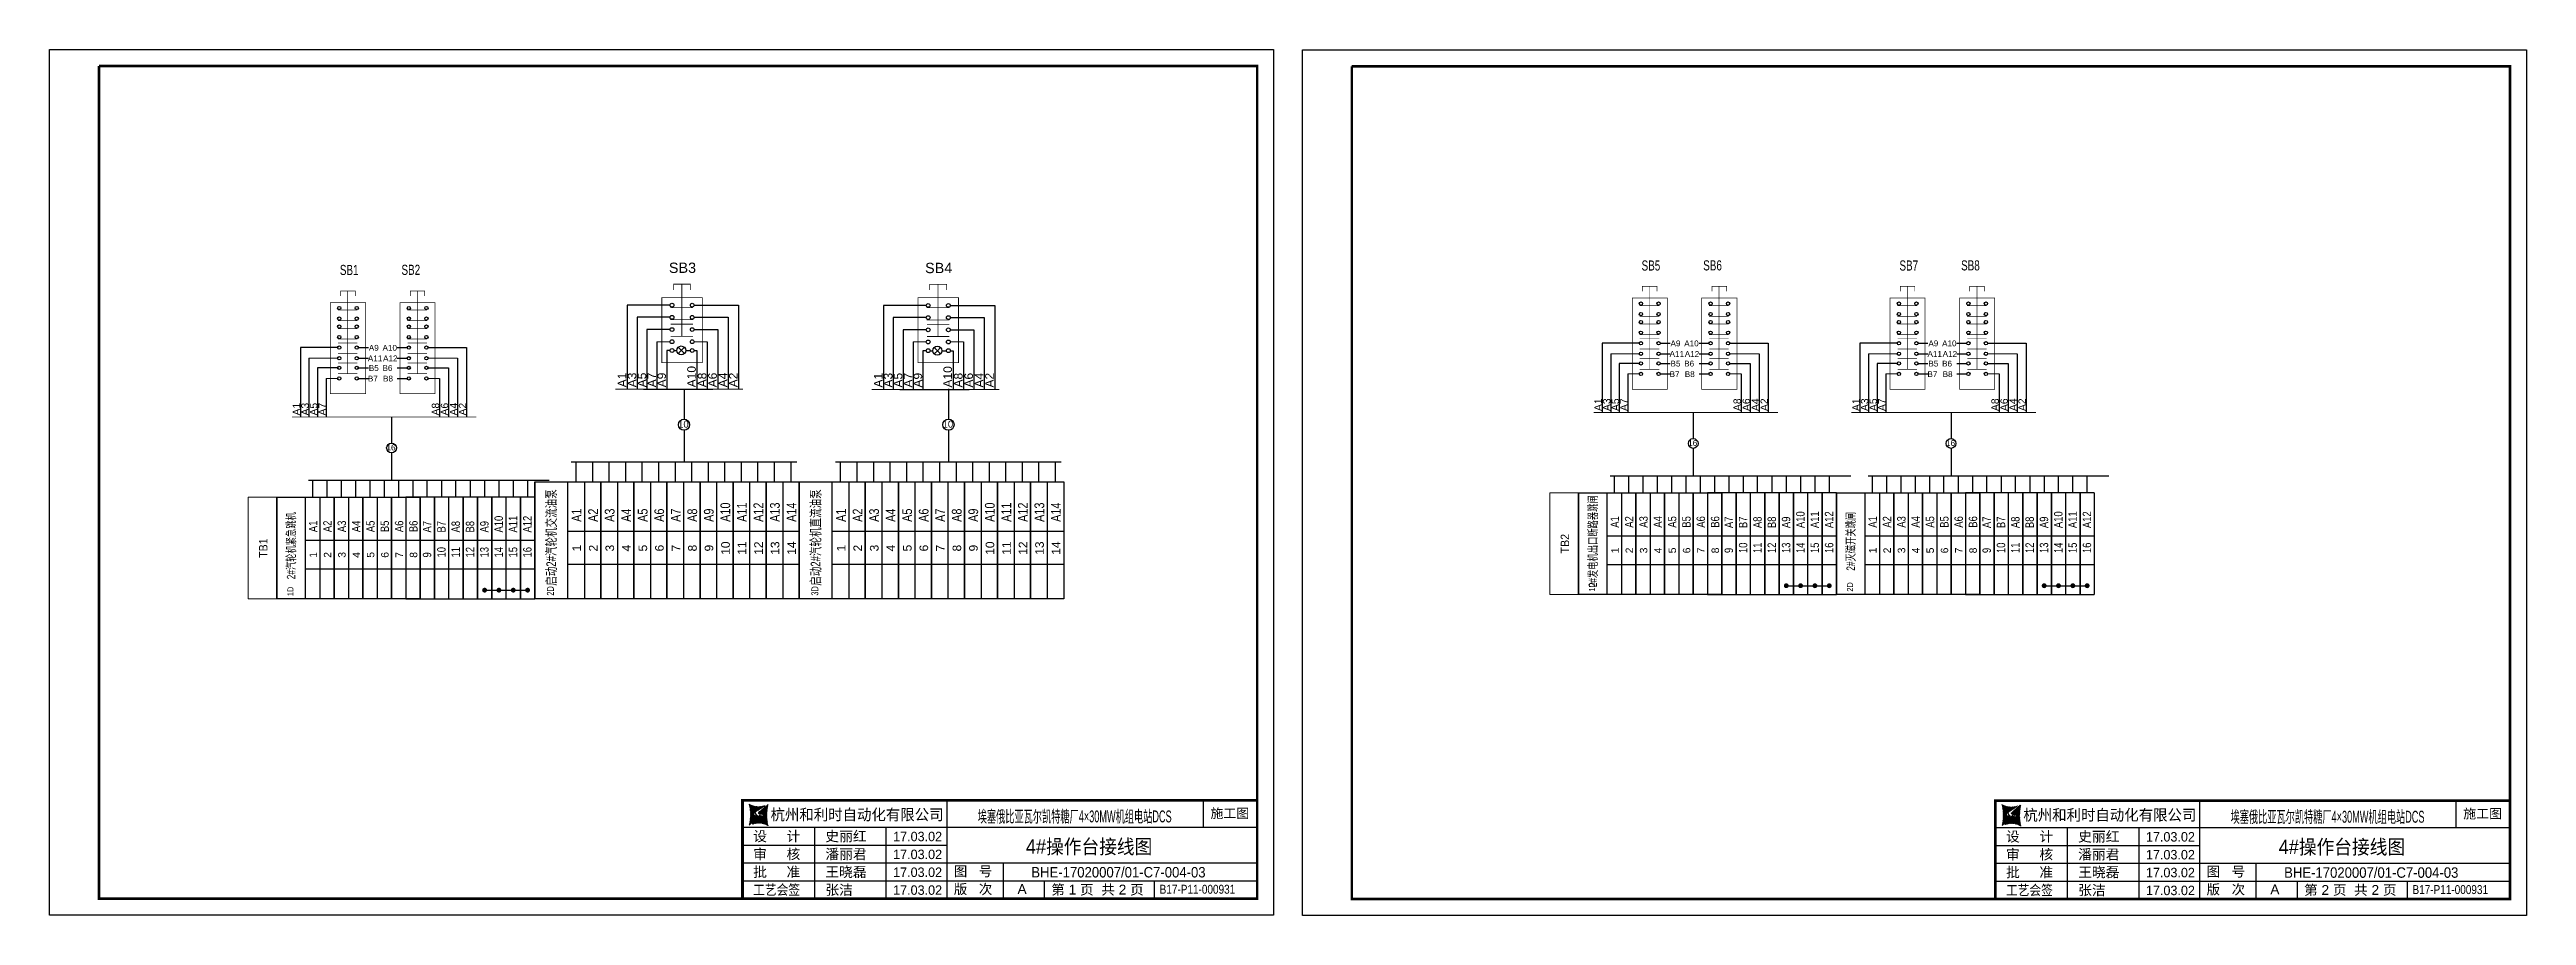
# Model space of a CAD drawing. Extents: x -6428 to 12880, y -7651 to 7267.
# Drawn here: x 3286 to 12661, y -7634 to -4357 of the extents above; entities that cross this region are included whole.
import ezdxf
from ezdxf.enums import TextEntityAlignment as Align

# ---------------------------------------------------------------- set-up
doc = ezdxf.new("R2010")
doc.units = 0
doc.header["$LTSCALE"] = 10
doc.header["$MEASUREMENT"] = 0
doc.layers.get('0').update_dxf_attribs({"linetype": 'CONTINUOUS'})
for name, color, linetype in [('按钮开关指示灯', 7, 'CONTINUOUS'), ('接线端子', 7, 'CONTINUOUS'), ('操作台', 7, 'CONTINUOUS'), ('标准图框及表格', 7, 'CONTINUOUS')]:
    doc.layers.add(name, color=color, linetype=linetype)
doc.styles.add('HZ', font='arial.ttf')
pattern_1 = [(44.99999999999999, (62644.0067448291, -8867.199472524246), (-0.0585086954904412, 0.0585086954904411), [])]

msp = doc.modelspace()

# ---------------------------------------------------------------- texts
at = {"style": 'HZ', "width": 0.7}
for tag, p in [('SB5', (9347.611357021653, -5193.326843453869)), ('SB6', (9580.79833404612, -5192.796047579444)), ('SB7', (10323.673291432, -5193.338768413821)), ('SB8', (10556.86026845647, -5192.807972539396)), ('SB1', (4420.704249983221, -5210.100448504861)), ('SB2', (4653.891227007689, -5209.569652630436))]:
    msp.add_attdef(tag, text='按钮型号', height=38.29811039291924, dxfattribs=at).set_placement(p, align=Align.CENTER)
at = {"layer": '接线端子', "style": 'HZ'}
for p in [(4578.787763696123, -5874.018632558305), (9505.694870734555, -5857.245027507313), (10481.7568051449, -5857.256952467265)]:
    msp.add_attdef('16', text='8', height=22.5356902056, dxfattribs=at).set_placement(p, align=Align.CENTER)
at = {"layer": '接线端子', "style": 'HZ', "width": 0.7}
for tag, p in [('2#发电机出口断路器跳闸', (9143.59028654169, -6217.909166678832)), ('2#汽轮机紧急跳机', (4216.683179503259, -6234.682771729824)), ('2#灭磁开关跳闸', (10119.65222095204, -6217.921091638784))]:
    msp.add_attdef(tag, text='端子上标识', height=31.94434086643795, rotation=90, dxfattribs=at).set_placement(p, align=Align.CENTER)
at = {"layer": '接线端子', "style": 'HZ'}
for tag, p, s, height, width in [('A1', (4300.041930659286, -6183.313866232821), '线号', 31.94434086643807, 0.8), ('A2', (4354.266236536485, -6183.313866232819), '线号', 31.94434086643807, 0.8), ('A3', (4408.490542413675, -6183.313866232821), '线号', 31.94434086643807, 0.8), ('A4', (4462.714848290872, -6183.313866232819), '线号', 31.94434086643807, 0.8), ('A5', (4516.939154168067, -6183.313866232821), '线号', 31.94434086643807, 0.8), ('B5', (4571.163460045264, -6183.31386623282), '线号', 31.94434086643807, 0.8), ('A6', (4625.387765922454, -6183.313866232821), '线号', 31.94434086643807, 0.8), ('B6', (4679.612071799652, -6183.31386623282), '线号', 31.94434086643807, 0.8), ('A1', (9226.949037697717, -6166.540261181829), '线号', 31.94434086643807, 0.8), ('A2', (9281.173343574917, -6166.540261181827), '线号', 31.94434086643807, 0.8), ('A3', (9335.397649452107, -6166.540261181829), '线号', 31.94434086643807, 0.8), ('A4', (9389.621955329303, -6166.540261181827), '线号', 31.94434086643807, 0.8), ('A5', (9443.8462612065, -6166.540261181829), '线号', 31.94434086643807, 0.8), ('B5', (9498.070567083696, -6166.540261181828), '线号', 31.94434086643807, 0.8), ('A6', (9552.294872960885, -6166.540261181829), '线号', 31.94434086643807, 0.8), ('B6', (9606.519178838083, -6166.540261181828), '线号', 31.94434086643807, 0.8), ('A1', (10203.01097210806, -6166.552186141781), '线号', 31.94434086643807, 0.8), ('A2', (10257.23527798526, -6166.552186141779), '线号', 31.94434086643807, 0.8), ('A3', (10311.45958386245, -6166.552186141781), '线号', 31.94434086643807, 0.8), ('A4', (10365.68388973965, -6166.552186141779), '线号', 31.94434086643807, 0.8), ('A5', (10419.90819561685, -6166.552186141781), '线号', 31.94434086643807, 0.8), ('B5', (10474.13250149404, -6166.55218614178), '线号', 31.94434086643807, 0.8), ('A6', (10528.35680737123, -6166.552186141781), '线号', 31.94434086643807, 0.8), ('B6', (10582.58111324843, -6166.55218614178), '线号', 31.94434086643807, 0.8), ('1D', (4209.590615753487, -6425.317780750935), '端子标识', 22.81738633316996, 0.7), ('1D', (9136.497722791919, -6408.544175699943), '端子标识', 22.81738633316996, 0.7), ('2D', (10112.55965720227, -6408.556100659895), '端子标识', 22.81738633316996, 0.7)]:
    msp.add_attdef(tag, p, s, height=height, rotation=90, dxfattribs=dict(at, width=width))
for tag, p in [('1', (4298.690514832696, -6269.397127910051)), ('2', (4352.914820709893, -6269.397127910051)), ('3', (4407.139126587086, -6269.397127910052)), ('4', (4461.363432464283, -6269.397127910051)), ('5', (4515.587738341475, -6269.397127910053)), ('6', (4569.812044218674, -6269.397127910051)), ('7', (4624.036350095865, -6269.397127910053)), ('8', (4678.260655973062, -6269.397127910051)), ('1', (9225.597621871128, -6252.623522859059)), ('2', (9279.821927748324, -6252.623522859059)), ('3', (9334.046233625517, -6252.62352285906)), ('4', (9388.270539502713, -6252.623522859059)), ('5', (9442.494845379906, -6252.623522859061)), ('6', (9496.719151257106, -6252.623522859059)), ('7', (9550.943457134295, -6252.623522859061)), ('8', (9605.167763011494, -6252.623522859059)), ('1', (10201.65955628147, -6252.635447819011)), ('2', (10255.88386215867, -6252.635447819011)), ('3', (10310.10816803586, -6252.635447819012)), ('4', (10364.33247391306, -6252.635447819011)), ('5', (10418.55677979025, -6252.635447819013)), ('6', (10472.78108566745, -6252.635447819011)), ('7', (10527.00539154464, -6252.635447819013)), ('8', (10581.22969742184, -6252.635447819011))]:
    msp.add_attdef(tag, text='端子序号', height=28.16961275699999, rotation=90, dxfattribs=at).set_placement(p, align=Align.CENTER)
at = {"layer": '操作台', "linetype": 'Continuous', "lineweight": 5, "style": 'HZ'}
for s, p in [('A11', (4491.471147642596, -5536.646020652508)), ('A9', (4494.896708018607, -5496.687242725802)), ('A10', (4546.784556176553, -5496.687242725802)), ('A12', (4548.840147680045, -5536.646020652508)), ('A11', (9418.378254681027, -5519.872415601516)), ('A9', (9421.803815057037, -5479.91363767481)), ('A10', (9473.691663214984, -5479.91363767481)), ('A12', (9475.747254718475, -5519.872415601516)), ('A11', (10394.44018909137, -5519.884340561468)), ('A9', (10397.86574946738, -5479.925562634762)), ('A10', (10449.75359762533, -5479.925562634762)), ('A12', (10451.80918912882, -5519.884340561468)), ('B7', (4491.471147642596, -5613.069984233159)), ('B5', (4494.896708018607, -5573.111206306455)), ('B6', (4546.784556176553, -5573.111206306455)), ('B8', (4548.840147680045, -5613.069984233159)), ('B7', (9418.378254681027, -5596.296379182167)), ('B5', (9421.803815057037, -5556.337601255463)), ('B6', (9473.691663214984, -5556.337601255463)), ('B8', (9475.747254718475, -5596.296379182167)), ('B7', (10394.44018909137, -5596.308304142119)), ('B5', (10397.86574946738, -5556.349526215415)), ('B6', (10449.75359762533, -5556.349526215415)), ('B8', (10451.80918912882, -5596.308304142119))]:
    msp.add_text(s, height=22, dxfattribs=at).set_placement(p)
for s, p in [('A1', (4234.975314992028, -5741.746745628874)), ('A3', (4267.464742275471, -5741.746745628874)), ('A5', (4299.954169558914, -5741.746745628874)), ('A7', (4332.443596842359, -5741.746745628874)), ('A8', (4761.249960488806, -5741.746745628874)), ('A6', (4795.406126536263, -5741.746745628874)), ('A4', (4829.562292583723, -5741.746745628874)), ('A2', (4863.718458631179, -5741.746745628874)), ('A1', (9161.88242203046, -5724.973140577882)), ('A3', (9194.371849313902, -5724.973140577882)), ('A5', (9226.861276597347, -5724.973140577882)), ('A7', (9259.35070388079, -5724.973140577882)), ('A8', (9688.157067527238, -5724.973140577882)), ('A6', (9722.313233574694, -5724.973140577882)), ('A4', (9756.469399622156, -5724.973140577882)), ('A2', (9790.62556566961, -5724.973140577882)), ('A1', (10137.94435644081, -5724.985065537834)), ('A3', (10170.43378372425, -5724.985065537834)), ('A5', (10202.92321100769, -5724.985065537834)), ('A7', (10235.41263829114, -5724.985065537834)), ('A8', (10664.21900193758, -5724.985065537834)), ('A6', (10698.37516798504, -5724.985065537834)), ('A4', (10732.5313340325, -5724.985065537834)), ('A2', (10766.68750007996, -5724.985065537834))]:
    msp.add_text(s, height=28, rotation=90, dxfattribs=at).set_placement(p)
at = {"layer": '操作台', "linetype": 'Continuous', "lineweight": 5, "style": 'HZ', "width": 0.8}
for s, p in [('A7', (4731.325250729717, -6184.755519637638)), ('B7', (4785.549556606912, -6184.755519637642)), ('A8', (4839.773862484107, -6184.755519637642)), ('B8', (4893.998168361303, -6184.755519637646)), ('A9', (4948.222474238499, -6184.755519637643)), ('A10', (5002.446780115692, -6184.755519637648)), ('A11', (5056.671085992888, -6184.755519637648)), ('A12', (5110.895391870084, -6184.755519637652)), ('A7', (9658.232357768149, -6167.981914586646)), ('B7', (9712.456663645344, -6167.98191458665)), ('A8', (9766.680969522538, -6167.98191458665)), ('B8', (9820.905275399735, -6167.981914586654)), ('A9', (9875.12958127693, -6167.981914586651)), ('A10', (9929.353887154124, -6167.981914586656)), ('A11', (9983.578193031319, -6167.981914586656)), ('A12', (10037.80249890852, -6167.98191458666)), ('A7', (10634.2942921785, -6167.993839546598)), ('B7', (10688.51859805569, -6167.993839546602)), ('A8', (10742.74290393289, -6167.993839546602)), ('B8', (10796.96720981008, -6167.993839546606)), ('A9', (10851.19151568728, -6167.993839546603)), ('A10', (10905.41582156447, -6167.993839546608)), ('A11', (10959.64012744167, -6167.993839546608)), ('A12', (11013.86443331886, -6167.993839546612)), ('9', (4731.325250729717, -6279.250378549517)), ('10', (4785.549556606912, -6279.25037854952)), ('11', (4839.773862484107, -6279.25037854952)), ('12', (4893.998168361303, -6279.250378549526)), ('13', (4948.222474238499, -6279.250378549523)), ('14', (5002.446780115692, -6279.250378549527)), ('15', (5056.671085992888, -6279.250378549527)), ('16', (5110.895391870084, -6279.250378549532)), ('9', (9658.232357768149, -6262.476773498525)), ('10', (9712.456663645344, -6262.476773498528)), ('11', (9766.680969522538, -6262.476773498528)), ('12', (9820.905275399735, -6262.476773498533)), ('13', (9875.12958127693, -6262.476773498531)), ('14', (9929.353887154124, -6262.476773498535)), ('15', (9983.578193031319, -6262.476773498535)), ('16', (10037.80249890852, -6262.47677349854)), ('9', (10634.2942921785, -6262.488698458477)), ('10', (10688.51859805569, -6262.48869845848)), ('11', (10742.74290393289, -6262.48869845848)), ('12', (10796.96720981008, -6262.488698458485)), ('13', (10851.19151568728, -6262.488698458483)), ('14', (10905.41582156447, -6262.488698458487)), ('15', (10959.64012744167, -6262.488698458487)), ('16', (11013.86443331886, -6262.488698458492))]:
    msp.add_text(s, height=31.94434086643808, rotation=90, dxfattribs=at).set_placement(p)
at = {"layer": '操作台', "style": 'HZ', "width": 0.9}
for s, p in [('TB1', (4111.258035224107, -6280.671420444838)), ('TB2', (9038.165142262538, -6263.897815393846))]:
    msp.add_text(s, height=32.01923078460001, rotation=90, dxfattribs=at).set_placement(p)

# ---------------------------------------------------------------- blocks, each defined once
blk = doc.blocks.new('A4横图框')
at = {"layer": '标准图框及表格'}
h = blk.add_hatch(dxfattribs=at)
h.set_pattern_fill('ANSI31', color=5, scale=0.6619503254347141, style=0)
h.set_pattern_definition(pattern_1)
edge = h.paths.add_edge_path()
edge.add_arc((172.0496336600836, 30.69212609582466), 4.385420906004984, 238.1092081981574, 291.6531626184828)
edge.add_line((173.6677973982941, 26.61616453574824), (171.196811844281, 24.96342290218163))
edge.add_arc((159.3070898954674, 24.3208542135166), 10.7566927883141, 346.3915348661823, 374.2500326978036)
edge.add_line((169.7618019691645, 21.78995808790059), (171.9104852834489, 23.56403812982753))
edge.add_line((171.4204084507573, 24.1656820832199), (171.8022310894366, 24.1166197839688))
edge.add_spline(control_points=[(171.9076070613291, 23.5612403362524), (171.9782900895288, 23.62994398235459), (172.1063522407994, 23.75441992713461), (172.0982616688188, 24.08853178891007), (171.9041487548593, 24.10756342964889), (171.8004776051012, 24.11772778213201)], knot_values=[0, 0, 0, 0, 0.4839426457554279, 0.8767979790800492, 1.327118297953632, 1.327118297953632, 1.327118297953632, 1.327118297953632], weights=[1, 1, 1, 1, 1, 1], degree=3, periodic=0)
edge.add_spline(control_points=[(171.1960063120995, 24.96162603088887), (171.1383141229226, 24.91365774510486), (171.0341186915675, 24.8270242458879), (170.9598882847849, 24.7139107687239), (170.9267586692795, 24.6634273324584)], knot_values=[0, 0, 0, 0, 0.3714719093679447, 0.6708997588589845, 0.6708997588589845, 0.6708997588589845, 0.6708997588589845], weights=[1, 1, 1, 1, 1], degree=3, periodic=0)
edge.add_spline(control_points=[(171.0177855927386, 24.80139777460717), (170.9739837601, 24.75182568643358), (170.8874405854212, 24.63411966883577), (170.9097232617123, 24.3685217488732), (171.1438352137548, 24.19634813917073), (171.3287228371982, 24.17648276396212), (171.4184515092992, 24.16684180637679)], knot_values=[0.7541598914195891, 0.7541598914195891, 0.7541598914195891, 0.7541598914195891, 1.341857983071981, 2.043049761279585, 2.907443457733577, 3.722510221717078, 3.722510221717078, 3.722510221717078, 3.722510221717078], weights=[1, 1, 1, 1, 1, 1, 1], degree=3, periodic=0)
h = blk.add_hatch(dxfattribs=at)
h.set_pattern_fill('ANSI31', color=3, scale=0.6619503254347141, style=0)
h.set_pattern_definition(pattern_1)
edge = h.paths.add_edge_path()
edge.add_line((172.3049198977887, 24.52368860467541), (172.721034344714, 24.47090439472086))
edge.add_spline(control_points=[(172.1916602588671, 25.0804680907735), (172.1209772306528, 25.01176444467858), (171.9929150793969, 24.88728849988405), (172.0010056513629, 24.55317663812311), (172.1951185653369, 24.534144997377), (172.2987897150951, 24.52398064490117)], knot_values=[0, 0, 0, 0, 0.4839426457555314, 0.8767979790801576, 1.327118297953697, 1.327118297953697, 1.327118297953697, 1.327118297953697], weights=[1, 1, 1, 1, 1, 1], degree=3, periodic=0)
edge.add_line((174.3374653510318, 26.85175033912531), (172.1887820367474, 25.07767029719838))
edge.add_spline(control_points=[(173.1119433092453, 23.87664749850082), (173.1429732385941, 23.9160490896524), (173.2103720449149, 24.02492790509717), (173.1895440584403, 24.27318667815998), (172.9554321064269, 24.44536028784789), (172.7705444829544, 24.46522566305651), (172.6808158108824, 24.47486662065639)], knot_values=[0.8947336582581218, 0.8947336582581218, 0.8947336582581218, 0.8947336582581218, 1.341857983071981, 2.043049761279585, 2.907443457733577, 3.722510221717078, 3.722510221717078, 3.722510221717078, 3.722510221717078], weights=[1, 1, 1, 1, 1, 1, 1], degree=3, periodic=0)
edge.add_line((173.0325647221971, 23.79264395867943), (173.1243460055912, 23.89147256635482))
edge.add_line((172.905024764018, 23.67952689414087), (173.0325647221971, 23.79264395867212))
edge.add_line((170.431469921873, 22.02554389127766), (172.9024554758862, 23.67828552484428))
edge.add_arc((172.0496336600836, 17.94958233120851), 4.385420906004984, 58.1092081981576, 111.6531626184829)
edge.add_arc((184.7921774246996, 24.3208542135166), 10.7566927883141, 166.3915348661824, 194.2500326978025)
at = {"layer": '标准图框及表格', "color": 7}
for p, q in [((0.0013954609912616, 210.0032846437229), (297.0014441308175, 210.0032846437229)), ((0.0013954609912616, 0.0032502307208233), (0.0013954609912616, 210.0032846437229)), ((297.0014441308175, 210.0032846437229), (297.0014441308175, 0.0032502307208233)), ((217.7550332142755, 4.003284256038056), (217.7550332142755, 27.83661758936654)), ((279.9469701136921, 21.33661758936654), (279.9469701136921, 27.83661758936654)), ((168.1328066468058, 21.33661758936654), (292.9334290521556, 21.33661758936654)), ((185.6449392240147, 4.003284256038056), (185.6449392240292, 21.33661758936654)), ((203.0006413213422, 4.003284256038056), (203.0006413213568, 21.33661758936654)), ((168.1328066468058, 17.00328425603806), (217.7550332142755, 17.00328425603806)), ((168.1328066468058, 12.66995092270957), (292.9334290521556, 12.66995092270957)), ((231.4498319004824, 4.003284256038056), (231.4498319004824, 12.66995092270957)), ((168.1328066468058, 8.336617589373816), (292.9334290521556, 8.336617589373816)), ((241.4270588527042, 4.003284256038056), (241.4270588527042, 8.336617589373816)), ((268.120108647513, 4.003284256038056), (268.120108647513, 8.336617589373816)), ((297.0014441308175, 0.0032502307208233), (0.0013954609912616, 0.0032502307208233)), ((168.1328066468058, 4.003284256038056), (292.9334290521556, 4.003284256038056))]:
    blk.add_line(p, q, dxfattribs=at)
for points, const_width in [([(12.00143194437442, 206.0152988131507), (293.0014441308175, 206.0032506184056), (293.0014441308175, 4.003284256038056), (12.00143194437442, 4.003284256038056), (12.00143194437442, 206.0032506184056)], 0.6000000983228672), ([(292.9334290521556, 27.83661758937381), (168.1328066468058, 27.83661758937381), (168.1328066468058, 4.003284256038056)], 0.65)]:
    blk.add_lwpolyline(points, dxfattribs=dict(at, const_width=const_width))
at = {"layer": '标准图框及表格', "color": 5, "style": 'HZ'}
for s, p in [('pgqh', (170.0333635432534, 25.80304024583023)), ('hollilas', (170.0466366199025, 23.71374969515312))]:
    blk.add_text(s, height=0.4136785714285714, dxfattribs=at).set_placement(p)
at = {"layer": '标准图框及表格', "color": 3, "style": 'HZ'}
for s, height, p in [('auto', 0.6894642857142859, (172.1807441825285, 24.64895443542486)), ('hollysys', 0.3447321428571429, (172.3103532946761, 22.62004550448043))]:
    blk.add_text(s, height=height, dxfattribs=at).set_placement(p)
at = {"layer": '标准图框及表格', "color": 7, "style": 'HZ'}
for s, height, width, p in [('杭州和利时自动化有限公司', 2.7, 0.95, (174.9285941560083, 23.02911227819135)), ('工艺会签', 2.449999999999999, 0.85, (170.7212873600156, 4.927898099951165))]:
    blk.add_text(s, height=height, dxfattribs=dict(at, width=width)).set_placement(p)
for s, height, p in [('设     计', 2.449999999999999, (170.7212873600156, 17.92789809995847)), ('批     准', 2.449999999999999, (170.7212873600119, 9.261231433286953)), ('审     核', 2.449999999999999, (170.7212873600156, 13.59456476662271)), ('图   号', 2.399999999999999, (219.3988483406183, 9.450548544822992)), ('版   次', 2.399999999999999, (219.3988483406183, 5.117215211487234))]:
    blk.add_text(s, height=height, dxfattribs=at).set_placement(p)
at = {"layer": '标准图框及表格', "color": 7, "style": 'HZ', "flags": 8}
for tag, height, width, p in [('工程名称', 2.892696969694902, 0.65, (247.8353315485956, 22.94014901757174)), ('图纸名称', 3.499999999999999, 0.9, (252.2228085267316, 14.87880182043022))]:
    blk.add_attdef(tag, text='', height=height, dxfattribs=dict(at, width=width)).set_placement(p, align=Align.CENTER)
blk.add_attdef('设计阶段', text='', height=2.299999999999999, dxfattribs=at).set_placement((286.3714665038433, 23.54666542107214), align=Align.CENTER)
for tag, p, height in [('设计人', (188.2334199372244, 17.92789809995847), 2.449999999999999), ('会签人', (188.2334199372099, 9.2612314332942), 2.449999999999999), ('审核人', (188.2334199372099, 13.59456476662271), 2.449999999999999), ('批准人', (188.2334199371953, 4.927898099958441), 2.449999999999999), ('版次', (234.8449582635331, 5.117215211487234), 2.399999999999999), ('第几页共几页', (243.0562623004216, 4.991982186801863), 2.399999999999999)]:
    blk.add_attdef(tag, p, '', height=height, dxfattribs=at)
for tag, p, height, width in [('设计时间', (204.6762329055318, 17.92789809995847), 2.299999999999999, 0.95), ('审核时间', (204.6762329055318, 13.59456476662998), 2.299999999999999, 0.95), ('图纸编号', (238.2096247235004, 9.144936985527348), 2.531109848483039, 0.9), ('批准时间', (204.6762329055172, 4.927898099958441), 2.299999999999999, 0.95), ('会签时间', (204.6762329055172, 9.2612314332942), 2.299999999999999, 0.95), ('图纸标准', (269.3453519223485, 5.193019987101081), 2.169522727271176, 0.8)]:
    blk.add_attdef(tag, p, '', height=height, dxfattribs=dict(at, width=width))
blk = doc.blocks.new('台内接线图12')
at = {"layer": '接线端子'}
for p, q in [((43.45970758554199, 26.98489258732008), (43.45970758554199, 18.22284067169499)), ((43.45970758554199, 14.95077566435844), (43.45970758554199, 5.749821590056001)), ((0, 0), (0, -34.14036601367974)), ((0, 0), (19.2492194851784, 3.411e-13)), ((11.96706630891708, 5.749821590056172), (11.96706630891708, 0)), ((14.43691461388403, 0), (14.43691461388403, -34.14036601367991)), ((16.77937118021214, 5.749821590056172), (16.77937118021214, 0)), ((19.2492194851784, 3.411e-13), (19.2492194851784, -34.14036601367957)), ((19.2492194851784, 0), (19.2492194851784, -34.14036601367991)), ((19.2492194851784, 1.705e-13), (19.2492194851784, -34.14036601367957)), ((19.2492194851784, 3.411e-13), (19.2492194851784, -34.14036601367934)), ((19.2492194851784, 0), (19.2492194851784, -34.14036601367974)), ((21.5916760515064, 5.749821590055772), (21.5916760515064, -3.979e-13)), ((26.40398092280122, 5.749821590055772), (26.40398092280122, -3.979e-13)), ((28.87382922776726, 3.411e-13), (28.87382922776726, -34.14036601367957)), ((28.87382922776726, 1.137e-13), (28.87382922776726, -34.14036601367957)), ((28.87382922776726, 3.411e-13), (28.87382922776726, -34.1403660136794)), ((28.87382922776726, 3.411e-13), (28.87382922776726, -34.14036601367957)), ((28.87382922776726, 1.137e-13), (28.87382922776726, -34.14036601367957)), ((28.87382922776726, 3.411e-13), (28.87382922776726, -34.1403660136794)), ((31.21628579409492, 5.749821590055717), (31.21628579409492, -4.547e-13)), ((36.0285906653902, 5.749821590055717), (36.0285906653902, -4.547e-13)), ((38.49843897035601, 2.842e-13), (38.49843897035601, -34.14036601367963)), ((38.49843897035601, 1.137e-13), (38.49843897035601, -34.14036601367963)), ((38.49843897035601, 2.842e-13), (38.49843897035601, -34.14036601367945)), ((38.49843897035601, 3.411e-13), (38.49843897035601, -34.14036601367957)), ((38.49843897035601, 1.137e-13), (38.49843897035601, -34.14036601367957)), ((38.49843897035601, 3.411e-13), (38.49843897035601, -34.1403660136794)), ((38.49843897035601, 3.411e-13), (38.49843897035601, -34.14036601367957)), ((38.49843897035601, 1.137e-13), (38.49843897035601, -34.14036601367957)), ((38.49843897035601, 3.411e-13), (38.49843897035601, -34.1403660136794)), ((40.84089553668388, 5.749821590055717), (40.84089553668388, -4.547e-13)), ((45.65320040797871, 5.749821590055717), (45.65320040797871, -4.547e-13)), ((48.12304871294474, 2.842e-13), (48.12304871294474, -34.14036601367963)), ((48.12304871294474, 1.137e-13), (48.12304871294474, -34.14036601367963)), ((48.12304871294474, 2.842e-13), (48.12304871294474, -34.14036601367945)), ((48.12304871294474, 8.527e-13), (48.12304871294474, -34.14036601367906)), ((48.12304871294474, 5.116e-13), (48.12304871294474, -34.1403660136794)), ((48.12304871294474, 6.821e-13), (48.12304871294474, -34.14036601367906)), ((48.12304871294474, 8.527e-13), (48.12304871294474, -34.14036601367883)), ((48.12304871294474, 5.116e-13), (48.12304871294474, -34.14036601367923)), ((48.12304871294474, 8.527e-13), (48.12304871294474, -34.14036601367906)), ((48.12304871294474, 5.116e-13), (48.12304871294474, -34.1403660136794)), ((48.12304871294474, 6.821e-13), (48.12304871294474, -34.14036601367906)), ((48.12304871294474, 8.527e-13), (48.12304871294474, -34.14036601367883)), ((48.12304871294474, 5.116e-13), (48.12304871294474, -34.14036601367923)), ((48.12304871294474, -34.14036601367945), (48.12304871294474, 2.842e-13)), ((48.12304871294474, 2.842e-13), (48.12304871294474, -34.14036601367945)), ((50.46550527927253, 5.749821590055717), (50.46550527927253, -4.547e-13)), ((52.935353584239, 4.547e-13), (52.935353584239, -34.14036601367945)), ((55.27781015056768, 5.749821590055717), (55.27781015056768, -4.547e-13)), ((57.7476584555335, 8.527e-13), (57.7476584555335, -34.14036601367906)), ((57.7476584555335, 4.547e-13), (57.7476584555335, -34.14036601367945)), ((57.7476584555335, 6.253e-13), (57.7476584555335, -34.14036601367906)), ((57.7476584555335, 8.527e-13), (57.7476584555335, -34.14036601367889)), ((57.7476584555335, 4.547e-13), (57.7476584555335, -34.14036601367929)), ((57.7476584555335, 8.527e-13), (57.7476584555335, -34.14036601367906)), ((57.7476584555335, 5.116e-13), (57.7476584555335, -34.1403660136794)), ((57.7476584555335, 6.821e-13), (57.7476584555335, -34.14036601367906)), ((57.7476584555335, 8.527e-13), (57.7476584555335, -34.14036601367883)), ((57.7476584555335, 5.116e-13), (57.7476584555335, -34.14036601367923)), ((57.7476584555335, 8.527e-13), (57.7476584555335, -34.14036601367906)), ((57.7476584555335, 5.116e-13), (57.7476584555335, -34.1403660136794)), ((57.7476584555335, 6.821e-13), (57.7476584555335, -34.14036601367906)), ((57.7476584555335, 8.527e-13), (57.7476584555335, -34.14036601367883)), ((57.7476584555335, 5.116e-13), (57.7476584555335, -34.14036601367923)), ((57.7476584555335, -34.14036601367945), (57.7476584555335, 2.842e-13)), ((57.7476584555335, 2.842e-13), (57.7476584555335, -34.14036601367945)), ((60.09011502186149, 5.749821590055717), (60.09011502186149, -4.547e-13)), ((62.55996332682776, 4.547e-13), (62.55996332682776, -34.14036601367945)), ((64.90241989315632, 5.749821590055717), (64.90241989315632, -4.547e-13)), ((67.37226819812224, 8.527e-13), (67.37226819812224, -34.14036601367906)), ((67.37226819812224, 4.547e-13), (67.37226819812224, -34.14036601367945)), ((67.37226819812224, 6.253e-13), (67.37226819812224, -34.14036601367906)), ((67.37226819812224, 8.527e-13), (67.37226819812224, -34.14036601367889)), ((67.37226819812224, 4.547e-13), (67.37226819812224, -34.14036601367929)), ((67.37226819812213, 8.527e-13), (67.37226819812213, -34.14036601367906)), ((67.37226819812213, 4.547e-13), (67.37226819812213, -34.14036601367945)), ((67.37226819812213, 6.253e-13), (67.37226819812213, -34.14036601367906)), ((67.37226819812213, 8.527e-13), (67.37226819812213, -34.14036601367889)), ((67.37226819812213, 4.547e-13), (67.37226819812213, -34.14036601367929)), ((67.37226819812213, 8.527e-13), (67.37226819812213, -34.14036601367906)), ((67.37226819812213, 5.116e-13), (67.37226819812213, -34.1403660136794)), ((67.37226819812213, 6.821e-13), (67.37226819812213, -34.14036601367906)), ((67.37226819812213, 8.527e-13), (67.37226819812213, -34.14036601367883)), ((67.37226819812213, 5.116e-13), (67.37226819812213, -34.14036601367923)), ((67.37226819812213, 8.527e-13), (67.37226819812213, -34.14036601367906)), ((67.37226819812213, 5.116e-13), (67.37226819812213, -34.1403660136794)), ((67.37226819812213, 6.821e-13), (67.37226819812213, -34.14036601367906)), ((67.37226819812213, 8.527e-13), (67.37226819812213, -34.14036601367883)), ((67.37226819812213, 5.116e-13), (67.37226819812213, -34.14036601367923)), ((67.37226819812213, -34.14036601367945), (67.37226819812213, 2.842e-13)), ((67.37226819812213, 2.842e-13), (67.37226819812213, -34.14036601367945)), ((69.71472476445001, 5.749821590055717), (69.71472476445001, -4.547e-13)), ((72.18457306941639, 4.547e-13), (72.18457306941639, -34.14036601367945)), ((74.52702963574485, 5.749821590055717), (74.52702963574485, -4.547e-13)), ((76.99687794071087, 8.527e-13), (76.99687794071087, -34.14036601367906)), ((76.99687794071087, 4.547e-13), (76.99687794071087, -34.14036601367945)), ((76.99687794071087, 6.253e-13), (76.99687794071087, -34.14036601367906)), ((76.99687794071087, 8.527e-13), (76.99687794071087, -34.14036601367889)), ((76.99687794071087, 4.547e-13), (76.99687794071087, -34.14036601367929)), ((9.624609742589657, -34.14036601367991), (9.624609742589657, -1.705e-13)), ((19.2492194851784, -34.14036601367997), (19.2492194851784, -2.274e-13)), ((19.2492194851784, -2.274e-13), (19.2492194851784, -34.14036601367997)), ((24.06152435647277, -5.68e-14), (24.06152435647277, -34.14036601367997)), ((28.87382922776726, -5.68e-14), (28.87382922776726, -34.14036601367997)), ((28.87382922776726, -5.68e-14), (28.87382922776726, -34.1403660136798)), ((28.87382922776726, -5.68e-14), (28.87382922776726, -34.14036601367997)), ((28.87382922776726, -5.68e-14), (28.87382922776726, -34.1403660136798)), ((28.87382922776726, -34.14036601368002), (28.87382922776726, -2.842e-13)), ((28.87382922776726, -2.842e-13), (28.87382922776726, -34.14036601368002)), ((33.68613409906152, -1.137e-13), (33.68613409906152, -34.14036601368002)), ((38.49843897035601, -1.137e-13), (38.49843897035601, -34.14036601368002)), ((38.49843897035601, -1.137e-13), (38.49843897035601, -34.14036601367985)), ((38.49843897035601, -5.68e-14), (38.49843897035601, -34.14036601367997)), ((38.49843897035601, -5.68e-14), (38.49843897035601, -34.1403660136798)), ((38.49843897035601, -5.68e-14), (38.49843897035601, -34.14036601367997)), ((38.49843897035601, -5.68e-14), (38.49843897035601, -34.1403660136798)), ((38.49843897035601, -34.14036601368002), (38.49843897035601, -2.842e-13)), ((38.49843897035601, -2.842e-13), (38.49843897035601, -34.14036601368002)), ((43.31074384165026, -1.137e-13), (43.31074384165026, -34.14036601368002)), ((48.12304871294474, -1.137e-13), (48.12304871294474, -34.14036601368002)), ((48.12304871294474, -1.137e-13), (48.12304871294474, -34.14036601367985)), ((9.624609742589087, -14.43691461388471), (19.2492194851784, -14.43691461388471)), ((19.24921948517794, -14.43691461388477), (28.87382922776726, -14.43691461388477)), ((28.87382922776669, -14.43691461388482), (38.49843897035601, -14.43691461388482)), ((38.49843897035544, -14.43691461388482), (48.12304871294474, -14.43691461388482)), ((48.12304871294418, -14.43691461388425), (57.7476584555335, -14.43691461388425)), ((57.74765845553294, -14.43691461388425), (67.37226819812224, -14.43691461388425)), ((67.37226819812156, -14.43691461388425), (76.99687794071087, -14.43691461388425)), ((9.624609742589087, -24.06152435647442), (19.2492194851784, -24.06152435647442)), ((19.24921948517794, -24.06152435647442), (28.87382922776726, -24.06152435647442)), ((28.87382922776669, -24.06152435647448), (38.49843897035601, -24.06152435647448)), ((38.49843897035544, -24.06152435647448), (48.12304871294474, -24.06152435647448)), ((48.12304871294418, -24.06152435647397), (57.7476584555335, -24.06152435647397)), ((57.74765845553294, -24.06152435647397), (67.37226819812224, -24.06152435647397)), ((67.37226819812156, -24.06152435647397), (76.99687794071087, -24.06152435647397)), ((19.2492194851784, -34.14036601367957), (0, -34.14036601367957))]:
    blk.add_line(p, q, dxfattribs=at)
for points in [[(0, 0), (76.99687794071087, -1.137e-13), (76.99687794071087, -34.14036601368002), (0, -34.14036601368002), (0, 0)], [(10.61296130592939, 5.749821590056001), (76.30645386515471, 5.749821590056001)]]:
    blk.add_lwpolyline(points, dxfattribs=at)
blk.add_circle((43.45970758554199, 16.58680816802695), 1.636032503668177, dxfattribs=at)
at = {"layer": '接线端子', "style": 'HZ'}
blk.add_attdef('线数量', text='', height=2, dxfattribs=at).set_placement((43.28103302171235, 15.74367148272728), align=Align.CENTER)
for tag, p, height, width in [('A10', (56.90317778638439, -11.70569712792684), 2.835000000000007, 0.8), ('A11', (61.71548265767853, -11.70569712792707), 2.835000000000007, 0.8), ('A12', (66.52778752897314, -11.70569712792684), 2.835000000000007, 0.8), ('A13', (71.34009240026705, -11.70569712792707), 2.835000000000007, 0.8), ('A14', (76.15239727156177, -11.70569712792684), 2.835000000000007, 0.8), ('A1', (13.59243394473469, -11.70569712792752), 2.835000000000007, 0.8), ('A2', (18.40473881602929, -11.70569712792735), 2.835000000000007, 0.8), ('A3', (23.21704368732344, -11.70569712792758), 2.835000000000007, 0.8), ('A4', (28.02934855861816, -11.70569712792735), 2.835000000000007, 0.8), ('A5', (32.84165342991219, -11.70569712792758), 2.835000000000007, 0.8), ('A6', (37.6539583012069, -11.70569712792741), 2.835000000000007, 0.8), ('A7', (42.46626317250092, -11.70569712792758), 2.835000000000007, 0.8), ('A8', (47.27856804379564, -11.70569712792741), 2.835000000000007, 0.8), ('A9', (52.09087291508968, -11.70569712792707), 2.835000000000007, 0.8), ('1D', (5.565050351813168, -33.183088085137), 2.024999999999996, 0.7)]:
    blk.add_attdef(tag, p, '', height=height, rotation=90, dxfattribs=dict(at, width=width))
at = {"layer": '接线端子', "style": 'HZ', "width": 0.7}
blk.add_attdef('紧急停机', text='', height=2.834999999999995, rotation=90, dxfattribs=at).set_placement((6.194502006949164, -16.26459060120027), align=Align.CENTER)
at = {"layer": '接线端子', "style": 'HZ'}
for tag, p in [('1', (13.47249833910109, -19.34542423562794)), ('2', (18.28480321039592, -19.34542423562777)), ('3', (23.09710808168984, -19.345424235628)), ('4', (27.90941295298467, -19.34542423562783)), ('5', (32.72171782427858, -19.34542423562806)), ('6', (37.53402269557341, -19.34542423562789)), ('7', (42.34632756686733, -19.34542423562806)), ('8', (47.15863243816227, -19.34542423562789)), ('9', (51.97093730945619, -19.34542423562749)), ('10', (56.78324218075101, -19.34542423562732)), ('11', (61.59554705204493, -19.34542423562749)), ('12', (66.40785192333976, -19.34542423562732)), ('13', (71.22015679463345, -19.34542423562749)), ('14', (76.0324616659284, -19.34542423562732))]:
    blk.add_attdef(tag, text='', height=2.5, rotation=90, dxfattribs=at).set_placement(p, align=Align.CENTER)
blk = doc.blocks.new('两常开两常闭带灯按钮3')
for p, q in [((2.393387454441835, -2.208440982326152), (-10.10463942033453, -2.208440982327957)), ((-10.10463942033453, -2.208440982327346), (-10.10463942032947, -26.69381162241189)), ((-7.221264028940594, -5.754745055041794), (-7.221264028936275, -26.69381162241189)), ((2.393387455742072, -5.754745055040586), (-7.221264028940594, -5.754745055041794)), ((9.390157622383413, -2.208440982326152), (22.32595751790575, -2.208440982324261)), ((9.390157623683647, -5.754745055040586), (19.29466220493054, -5.754745055039336)), ((19.29466220493054, -5.754745055039336), (19.29466220493486, -26.69381162241101)), ((22.32595751790575, -2.208440982324261), (22.32595751791081, -26.69381162241038)), ((2.393631899548665, -9.317404753513985), (-4.337888637546996, -9.317404753513985)), ((-4.33788863754745, -9.317404753514637), (-4.337888637543073, -26.69381162241189)), ((-1.454513246153908, -12.86367092616359), (-1.454513246149872, -26.69381162241189)), ((9.390402067490243, -9.317404753513985), (16.26336689195523, -9.317404753513985)), ((13.2320715789786, -12.86367092616187), (13.23207157898287, -26.69381162241189)), ((16.26336689195483, -9.317404753513372), (16.26336689195887, -26.69381162241101)), ((1.428862145239236, -15.40128248221799), (1.428862145243328, -26.69381162241189)), ((2.393631899557249, -15.40128248221799), (1.428862145239236, -15.40128248221799)), ((3.498385083968514, -15.40128248221799), (4.332914435870634, -15.40128248221799)), ((4.715144154202107, -14.47849831227995), (6.560712494078188, -16.32406665215603)), ((4.715144154202334, -16.32406665215603), (5.637928324140147, -15.40128248221799)), ((5.637928324140147, -15.40128248221799), (6.560712494078643, -14.47849831227972)), ((6.942942212410117, -15.40128248221799), (8.285648883083695, -15.40128248221799)), ((9.390402067494053, -15.40128248221799), (10.20077626600641, -15.40128248221799)), ((10.20077626600641, -15.40128248221799), (10.20077626600641, -26.69381162241189)), ((-5.330829648242797, -26.69381162241189), (14.8377146472485, -26.69381162241189)), ((-5.330829648242797, -26.69381162241189), (14.8377146472485, -26.69381162241189))]:
    blk.add_line(p, q)
at = {"lineweight": 0}
for p, q in [((2.393631899561398, -12.86367092616274), (-1.454513246153908, -12.86367092616274)), ((9.390402067490243, -12.86367092616274), (13.23207157897889, -12.86367092616274))]:
    blk.add_line(p, q, dxfattribs=at)
for points, const_width in [([(0, 0), (11.78403396705107, 0), (11.78403396705107, -18.92267628232366), (0, -18.92267628232366), (0, 0)], 0.2209506368822263), ([(8.316005311262414, 3.904648567964613), (3.305992701822106, 3.904648567964613)], 0.2209506368822263), ([(3.399431559653748, 4.013575084445619), (3.399431559653748, 2.22496206490905)], 0.2209506368822263), ([(5.81099900654226, -11.28152598581073), (5.81099900654226, 3.904648567964613)], 0.2209506368822263), ([(8.316005311262414, 4.013575084445619), (8.316005311262414, 2.22496206490905)], 0.2209506368822263), ([(2.475890382353099, -2.909340278194576), (9.061674501004743, -2.909340278194576)], 0.2209506368822263), ([(2.475890382353099, -6.455606450843332), (9.061674501004743, -6.455606450843332)], 0.2209506368822263), ([(2.560323512079776, -7.735259813161974), (9.061674501004743, -7.735259813161974)], 0.2209506368822263), ([(2.560323512079776, -11.28152598581073), (9.061674501004743, -11.28152598581073)], 0.2209506368822263), ([(-13.52770542697533, -26.69381162241189), (23.64784812404957, -26.69381162241189)], 0.2532839007086835)]:
    blk.add_lwpolyline(points, dxfattribs=dict(const_width=const_width))
for centre, radius in [((2.946008491766406, -2.224872408216469), 0.5523765922055657), ((2.946008491766406, -5.771138580865227), 0.5523765922055657), ((8.838025475284665, -2.224872408216469), 0.5523765922055657), ((8.838025475284665, -5.771138580865227), 0.5523765922055657), ((2.946008491766406, -9.317404753513985), 0.5523765922055657), ((2.946008491766406, -12.86367092616274), 0.5523765922055657), ((5.637928324140147, -15.40128248221799), 1.305013888269685), ((8.838025475284665, -9.317404753513985), 0.5523765922055657), ((8.838025475284665, -12.86367092616274), 0.5523765922055657), ((2.946008491762995, -15.40128248221799), 0.5523765922055657), ((8.838025475289212, -15.40128248221799), 0.5523765922055657)]:
    blk.add_circle(centre, radius)
at = {"style": 'HZ', "width": 0.7}
blk.add_attdef('SB', text='', height=2.946008491763017, dxfattribs=at).set_placement((6.003806737884588, 7.174284245847957), align=Align.CENTER)
at = {"lineweight": 0, "style": 'HZ', "width": 0.7}
for tag, p in [('A1', (-10.32536876731478, -26.12930105788227)), ('A3', (-7.441993375921582, -26.12930105788227)), ('A5', (-4.558617984528381, -26.12930105788173)), ('A7', (-1.67524259313518, -26.12930105788108)), ('A9', (1.202060226001776, -26.12930105788108)), ('A10', (9.881281932655838, -26.12930105788108)), ('A8', (12.95890010447328, -26.12930105788108)), ('A6', (15.99019541744928, -26.12930105788108)), ('A4', (19.02149073042528, -26.12930105787983)), ('A2', (22.05278604340128, -26.12930105788529))]:
    blk.add_attdef(tag, p, '', height=2.5, rotation=90, dxfattribs=at)

# ---------------------------------------------------------------- hatches: boundary and pattern name
for points in [[(4942.405617817518, -6402.885842415199, 0.9999999999984408), (4923.740213433436, -6402.885842415199, 0.99999999999922)], [(4996.629923694714, -6402.885842415199, 0.9999999999984408), (4977.964519310631, -6402.885842415199, 0.99999999999922)], [(5050.854229571909, -6402.885842415202, 0.9999999999984408), (5032.188825187825, -6402.885842415202, 0.99999999999922)], [(5105.078535449104, -6402.885842415204, 0.9999999999984408), (5086.413131065021, -6402.885842415204, 0.99999999999922)], [(9869.312724855949, -6386.112237364207, 0.9999999999984408), (9850.647320471868, -6386.112237364207, 0.99999999999922)], [(9923.537030733145, -6386.112237364207, 0.9999999999984408), (9904.871626349062, -6386.112237364207, 0.99999999999922)], [(9977.761336610341, -6386.11223736421, 0.9999999999984408), (9959.095932226257, -6386.11223736421, 0.99999999999922)], [(10031.98564248753, -6386.112237364212, 0.9999999999984408), (10013.32023810345, -6386.112237364212, 0.99999999999922)], [(10845.3746592663, -6386.124162324159, 0.9999999999984408), (10826.70925488221, -6386.124162324159, 0.99999999999922)], [(10899.59896514349, -6386.124162324159, 0.9999999999984408), (10880.93356075941, -6386.124162324159, 0.99999999999922)], [(10953.82327102069, -6386.124162324162, 0.9999999999984408), (10935.1578666366, -6386.124162324162, 0.99999999999922)], [(11008.04757689788, -6386.124162324164, 0.9999999999984408), (10989.3821725138, -6386.124162324164, 0.99999999999922)]]:
    msp.add_hatch(color=256).paths.add_polyline_path(points)

# ---------------------------------------------------------------- linework, layer by layer
for p, q in [((4376.804884107336, -5485.036739722572), (4235.976298822113, -5485.036739722572)), ((4235.976298822113, -5485.036739722572), (4235.976298822113, -5747.354294385425)), ((4268.465726105557, -5524.995517649277), (4268.465726105557, -5747.354294385425)), ((4718.963607327313, -5485.036739722572), (4864.719442461263, -5485.036739722572)), ((4830.563276413806, -5524.995517649277), (4830.563276413806, -5747.354294385425)), ((4864.719442461263, -5485.036739722572), (4864.719442461263, -5747.354294385425)), ((9303.711991145768, -5468.26313467158), (9162.883405860544, -5468.26313467158)), ((9162.883405860544, -5468.26313467158), (9162.883405860544, -5730.580689334432)), ((9195.372833143989, -5508.221912598285), (9195.372833143989, -5730.580689334432)), ((9645.870714365745, -5468.26313467158), (9791.626549499695, -5468.26313467158)), ((9757.470383452239, -5508.221912598285), (9757.470383452239, -5730.580689334432)), ((9791.626549499695, -5468.26313467158), (9791.626549499695, -5730.580689334432)), ((10279.77392555612, -5468.275059631532), (10138.94534027089, -5468.275059631532)), ((10138.94534027089, -5468.275059631532), (10138.94534027089, -5730.592614294384)), ((10171.43476755434, -5508.233837558237), (10171.43476755434, -5730.592614294384)), ((10621.93264877609, -5468.275059631532), (10767.68848391004, -5468.275059631532)), ((10733.53231786259, -5508.233837558237), (10733.53231786259, -5730.592614294384)), ((10767.68848391004, -5468.275059631532), (10767.68848391004, -5730.592614294384)), ((4300.955153389, -5561.460703303223), (4300.955153389, -5747.354294385425)), ((4376.804884107336, -5561.460703303223), (4300.955153389, -5561.460703303223)), ((4333.444580672445, -5601.419481229927), (4333.444580672445, -5747.354294385425)), ((4718.963607327313, -5561.460703303223), (4796.40711036635, -5561.460703303223)), ((4762.250944318892, -5601.419481229927), (4762.250944318892, -5747.354294385425)), ((4796.40711036635, -5561.460703303223), (4796.40711036635, -5747.354294385425)), ((9227.862260427431, -5544.68709825223), (9227.862260427431, -5730.580689334432)), ((9303.711991145768, -5544.68709825223), (9227.862260427431, -5544.68709825223)), ((9260.351687710876, -5584.645876178935), (9260.351687710876, -5730.580689334432)), ((9645.870714365745, -5544.68709825223), (9723.31421740478, -5544.68709825223)), ((9689.158051357323, -5584.645876178935), (9689.158051357323, -5730.580689334432)), ((9723.31421740478, -5544.68709825223), (9723.31421740478, -5730.580689334432)), ((10203.92419483778, -5544.699023212183), (10203.92419483778, -5730.592614294384)), ((10279.77392555612, -5544.699023212183), (10203.92419483778, -5544.699023212183)), ((10236.41362212122, -5584.657801138887), (10236.41362212122, -5730.592614294384)), ((10621.93264877609, -5544.699023212183), (10699.37615181513, -5544.699023212183)), ((10665.21998576767, -5584.657801138887), (10665.21998576767, -5730.592614294384)), ((10699.37615181513, -5544.699023212183), (10699.37615181513, -5730.592614294384))]:
    msp.add_line(p, q)
at = {"lineweight": 0}
for p, q in [((4376.804884107407, -5524.995517649277), (4268.465726105557, -5524.995517649277)), ((4718.963607327241, -5524.995517649277), (4830.563276413806, -5524.995517649277)), ((9303.711991145838, -5508.221912598285), (9195.372833143989, -5508.221912598285)), ((9645.870714365674, -5508.221912598285), (9757.470383452239, -5508.221912598285)), ((10279.77392555618, -5508.233837558237), (10171.43476755434, -5508.233837558237)), ((10621.93264877602, -5508.233837558237), (10733.53231786259, -5508.233837558237)), ((4376.804884107407, -5601.419481229927), (4333.444580672445, -5601.419481229927)), ((4718.963607327241, -5601.419481229927), (4762.250944318892, -5601.419481229927)), ((9303.711991145838, -5584.645876178935), (9260.351687710876, -5584.645876178935)), ((9645.870714365674, -5584.645876178935), (9689.158051357323, -5584.645876178935)), ((10279.77392555618, -5584.657801138887), (10236.41362212122, -5584.657801138887)), ((10621.93264877602, -5584.657801138887), (10665.21998576767, -5584.657801138887))]:
    msp.add_line(p, q, dxfattribs=at)
for points, const_width in [([(4349.833810630033, -5314.302894284425), (4482.614480056896, -5314.302894284425), (4482.614480056896, -5659.790345100415), (4349.833810630033, -5659.790345100415), (4349.833810630033, -5314.302894284425)], 2.489637551753935), ([(4377.731759949897, -5342.742131236667), (4451.939355279345, -5342.742131236667)], 2.489637551753935), ([(4443.537270351398, -5270.305919039729), (4387.08522430515, -5270.305919039729)], 2.489637551753935), ([(4388.13807888178, -5269.078551924435), (4388.13807888178, -5289.232366377424)], 2.489637551753935), ([(4415.311247328273, -5583.592117111863), (4415.311247328273, -5270.305919039729)], 2.489637551753935), ([(4443.537270351398, -5269.078551924435), (4443.537270351398, -5289.232366377424)], 2.489637551753935), ([(4613.15401137775, -5314.302894284425), (4745.934680804616, -5314.302894284425), (4745.934680804616, -5659.790345100415), (4613.15401137775, -5659.790345100415), (4613.15401137775, -5314.302894284425)], 2.489637551753935), ([(4641.051960697618, -5342.742131236667), (4715.259556027066, -5342.742131236667)], 2.489637551753935), ([(4706.857471099116, -5270.305919039729), (4650.405425052869, -5270.305919039729)], 2.489637551753935), ([(4651.458279629499, -5269.078551924435), (4651.458279629499, -5289.232366377424)], 2.489637551753935), ([(4678.631448075993, -5583.592117111863), (4678.631448075993, -5270.305919039729)], 2.489637551753935), ([(4706.857471099116, -5269.078551924435), (4706.857471099116, -5289.232366377424)], 2.489637551753935), ([(9276.740917668465, -5297.529289233433), (9409.521587095327, -5297.529289233433), (9409.521587095327, -5643.016740049423), (9276.740917668465, -5643.016740049423), (9276.740917668465, -5297.529289233433)], 2.489637551753935), ([(9304.638866988329, -5325.968526185675), (9378.846462317777, -5325.968526185675)], 2.489637551753935), ([(9370.44437738983, -5253.532313988737), (9313.992331343581, -5253.532313988737)], 2.489637551753935), ([(9315.045185920211, -5252.304946873443), (9315.045185920211, -5272.458761326432)], 2.489637551753935), ([(9342.218354366703, -5566.818512060871), (9342.218354366703, -5253.532313988737)], 2.489637551753935), ([(9370.44437738983, -5252.304946873443), (9370.44437738983, -5272.458761326432)], 2.489637551753935), ([(9540.06111841618, -5297.529289233433), (9672.841787843046, -5297.529289233433), (9672.841787843046, -5643.016740049423), (9540.06111841618, -5643.016740049423), (9540.06111841618, -5297.529289233433)], 2.489637551753935), ([(9567.959067736048, -5325.968526185675), (9642.166663065496, -5325.968526185675)], 2.489637551753935), ([(9633.764578137549, -5253.532313988737), (9577.3125320913, -5253.532313988737)], 2.489637551753935), ([(9578.36538666793, -5252.304946873443), (9578.36538666793, -5272.458761326432)], 2.489637551753935), ([(9605.538555114425, -5566.818512060871), (9605.538555114425, -5253.532313988737)], 2.489637551753935), ([(9633.764578137549, -5252.304946873443), (9633.764578137549, -5272.458761326432)], 2.489637551753935), ([(10252.80285207881, -5297.541214193385), (10385.58352150567, -5297.541214193385), (10385.58352150567, -5643.028665009375), (10252.80285207881, -5643.028665009375), (10252.80285207881, -5297.541214193385)], 2.489637551753935), ([(10280.70080139868, -5325.980451145627), (10354.90839672812, -5325.980451145627)], 2.489637551753935), ([(10346.50631180018, -5253.544238948689), (10290.05426575393, -5253.544238948689)], 2.489637551753935), ([(10291.10712033056, -5252.316871833395), (10291.10712033056, -5272.470686286384)], 2.489637551753935), ([(10318.28028877705, -5566.830437020823), (10318.28028877705, -5253.544238948689)], 2.489637551753935), ([(10346.50631180018, -5252.316871833395), (10346.50631180018, -5272.470686286384)], 2.489637551753935), ([(10516.12305282653, -5297.541214193385), (10648.90372225339, -5297.541214193385), (10648.90372225339, -5643.028665009375), (10516.12305282653, -5643.028665009375), (10516.12305282653, -5297.541214193385)], 2.489637551753935), ([(10544.0210021464, -5325.980451145627), (10618.22859747584, -5325.980451145627)], 2.489637551753935), ([(10609.8265125479, -5253.544238948689), (10553.37446650165, -5253.544238948689)], 2.489637551753935), ([(10554.42732107828, -5252.316871833395), (10554.42732107828, -5272.470686286384)], 2.489637551753935), ([(10581.60048952477, -5566.830437020823), (10581.60048952477, -5253.544238948689)], 2.489637551753935), ([(10609.8265125479, -5252.316871833395), (10609.8265125479, -5272.470686286384)], 2.489637551753935), ([(4377.731759949897, -5382.700909163373), (4451.939355279345, -5382.700909163373)], 2.489637551753935), ([(4377.731759949897, -5412.831661805918), (4451.939355279345, -5412.831661805918)], 2.489637551753935), ([(4641.051960697618, -5382.700909163373), (4715.259556027066, -5382.700909163373)], 2.489637551753935), ([(4641.051960697618, -5412.831661805918), (4715.259556027066, -5412.831661805918)], 2.489637551753935), ([(9304.638866988329, -5365.927304112381), (9378.846462317777, -5365.927304112381)], 2.489637551753935), ([(9304.638866988329, -5396.058056754926), (9378.846462317777, -5396.058056754926)], 2.489637551753935), ([(9304.638866988329, -5436.01683468163), (9378.846462317777, -5436.01683468163)], 2.489637551753935), ([(9567.959067736048, -5365.927304112381), (9642.166663065496, -5365.927304112381)], 2.489637551753935), ([(9567.959067736048, -5396.058056754926), (9642.166663065496, -5396.058056754926)], 2.489637551753935), ([(9567.959067736048, -5436.01683468163), (9642.166663065496, -5436.01683468163)], 2.489637551753935), ([(10280.70080139868, -5365.939229072333), (10354.90839672812, -5365.939229072333)], 2.489637551753935), ([(10280.70080139868, -5396.069981714878), (10354.90839672812, -5396.069981714878)], 2.489637551753935), ([(10280.70080139868, -5436.028759641582), (10354.90839672812, -5436.028759641582)], 2.489637551753935), ([(10544.0210021464, -5365.939229072333), (10618.22859747584, -5365.939229072333)], 2.489637551753935), ([(10544.0210021464, -5396.069981714878), (10618.22859747584, -5396.069981714878)], 2.489637551753935), ([(10544.0210021464, -5436.028759641582), (10618.22859747584, -5436.028759641582)], 2.489637551753935), ([(4377.731759949897, -5452.790439732622), (4451.939355279345, -5452.790439732622)], 2.489637551753935), ([(4378.683139377205, -5467.209375604505), (4451.939355279345, -5467.209375604505)], 2.489637551753935), ([(4378.683139377205, -5507.168153531211), (4451.939355279345, -5507.168153531211)], 2.489637551753935), ([(4641.051960697618, -5452.790439732622), (4715.259556027066, -5452.790439732622)], 2.489637551753935), ([(4642.003340124921, -5467.209375604505), (4715.259556027066, -5467.209375604505)], 2.489637551753935), ([(4642.003340124921, -5507.168153531211), (4715.259556027066, -5507.168153531211)], 2.489637551753935), ([(9305.590246415637, -5450.435770553513), (9378.846462317777, -5450.435770553513)], 2.489637551753935), ([(9305.590246415637, -5490.394548480219), (9378.846462317777, -5490.394548480219)], 2.489637551753935), ([(9305.590246415637, -5526.859734134166), (9378.846462317777, -5526.859734134166)], 2.489637551753935), ([(9568.910447163353, -5450.435770553513), (9642.166663065496, -5450.435770553513)], 2.489637551753935), ([(9568.910447163353, -5490.394548480219), (9642.166663065496, -5490.394548480219)], 2.489637551753935), ([(9568.910447163353, -5526.859734134166), (9642.166663065496, -5526.859734134166)], 2.489637551753935), ([(10281.65218082598, -5450.447695513465), (10354.90839672812, -5450.447695513465)], 2.489637551753935), ([(10281.65218082598, -5490.406473440171), (10354.90839672812, -5490.406473440171)], 2.489637551753935), ([(10281.65218082598, -5526.871659094118), (10354.90839672812, -5526.871659094118)], 2.489637551753935), ([(10544.9723815737, -5450.447695513465), (10618.22859747584, -5450.447695513465)], 2.489637551753935), ([(10544.9723815737, -5490.406473440171), (10618.22859747584, -5490.406473440171)], 2.489637551753935), ([(10544.9723815737, -5526.871659094118), (10618.22859747584, -5526.871659094118)], 2.489637551753935), ([(4378.683139377205, -5543.633339185158), (4451.939355279345, -5543.633339185158)], 2.489637551753935), ([(4378.683139377205, -5583.592117111863), (4451.939355279345, -5583.592117111863)], 2.489637551753935), ([(4642.003340124921, -5543.633339185158), (4715.259556027066, -5543.633339185158)], 2.489637551753935), ([(4642.003340124921, -5583.592117111863), (4715.259556027066, -5583.592117111863)], 2.489637551753935), ([(9305.590246415637, -5566.818512060871), (9378.846462317777, -5566.818512060871)], 2.489637551753935), ([(9568.910447163353, -5566.818512060871), (9642.166663065496, -5566.818512060871)], 2.489637551753935), ([(10281.65218082598, -5566.830437020823), (10354.90839672812, -5566.830437020823)], 2.489637551753935), ([(10544.9723815737, -5566.830437020823), (10618.22859747584, -5566.830437020823)], 2.489637551753935), ([(4203.64378314336, -5747.354294385425), (4902.05435543619, -5747.354294385425)], 2.85396376021842), ([(9130.55089018179, -5730.580689334432), (9828.961462474623, -5730.580689334432)], 2.85396376021842), ([(10106.61282459214, -5730.592614294384), (10805.02339688497, -5730.592614294384)], 2.85396376021842)]:
    msp.add_lwpolyline(points, dxfattribs=dict(const_width=const_width))
at = {"const_width": 5.239058002354062}
for points in [[(4932.983218535281, -6405.367495498727, 1), (4932.983218535281, -6400.128437496363, 1)], [(4987.207524412478, -6405.367495498727, 1), (4987.207524412478, -6400.128437496363, 1)], [(5041.431830289672, -6405.367495498727, 1), (5041.431830289672, -6400.128437496363, 1)], [(5095.656136166866, -6405.36749549873, 1), (5095.656136166866, -6400.128437496367, 1)], [(9859.890325573711, -6388.593890447735, 1), (9859.890325573711, -6383.354832445371, 1)], [(9914.11463145091, -6388.593890447735, 1), (9914.11463145091, -6383.354832445371, 1)], [(9968.338937328104, -6388.593890447735, 1), (9968.338937328104, -6383.354832445371, 1)], [(10022.5632432053, -6388.593890447738, 1), (10022.5632432053, -6383.354832445375, 1)], [(10835.95225998406, -6388.605815407687, 1), (10835.95225998406, -6383.366757405323, 1)], [(10890.17656586126, -6388.605815407687, 1), (10890.17656586126, -6383.366757405323, 1)], [(10944.40087173845, -6388.605815407687, 1), (10944.40087173845, -6383.366757405323, 1)], [(10998.62517761564, -6388.60581540769, 1), (10998.62517761564, -6383.366757405327, 1)]]:
    msp.add_lwpolyline(points, format="xyb", close=True, dxfattribs=at)
for centre in [(4383.02897798679, -5335.029653299911), (4449.419312700139, -5335.029653299911), (4646.349178734506, -5335.029653299911), (4712.739513447858, -5335.029653299911), (9309.936085025221, -5318.256048248919), (9376.32641973857, -5318.256048248919), (9573.256285772937, -5318.256048248919), (9639.64662048629, -5318.256048248919), (10285.99801943557, -5318.267973208871), (10352.38835414892, -5318.267973208871), (10549.31822018328, -5318.267973208871), (10615.70855489664, -5318.267973208871), (4383.02897798679, -5374.988431226618), (4383.02897798679, -5405.11918386916), (4449.419312700139, -5374.988431226618), (4449.419312700139, -5405.11918386916), (4646.349178734506, -5374.988431226618), (4646.349178734506, -5405.11918386916), (4712.739513447858, -5374.988431226618), (4712.739513447858, -5405.11918386916), (9309.936085025221, -5358.214826175626), (9309.936085025221, -5388.345578818168), (9309.936085025221, -5428.304356744873), (9376.32641973857, -5358.214826175626), (9376.32641973857, -5388.345578818168), (9376.32641973857, -5428.304356744873), (9573.256285772937, -5358.214826175626), (9573.256285772937, -5388.345578818168), (9573.256285772937, -5428.304356744873), (9639.64662048629, -5358.214826175626), (9639.64662048629, -5388.345578818168), (9639.64662048629, -5428.304356744873), (10285.99801943557, -5358.226751135578), (10285.99801943557, -5388.35750377812), (10285.99801943557, -5428.316281704825), (10352.38835414892, -5358.226751135578), (10352.38835414892, -5388.35750377812), (10352.38835414892, -5428.316281704825), (10549.31822018328, -5358.226751135578), (10549.31822018328, -5388.35750377812), (10549.31822018328, -5428.316281704825), (10615.70855489664, -5358.226751135578), (10615.70855489664, -5388.35750377812), (10615.70855489664, -5428.316281704825), (4383.02897798679, -5445.077961795865), (4383.02897798679, -5485.036739722572), (4383.02897798679, -5524.995517649277), (4449.419312700139, -5445.077961795865), (4449.419312700139, -5485.036739722572), (4449.419312700139, -5524.995517649277), (4646.349178734506, -5445.077961795865), (4646.349178734506, -5485.036739722572), (4646.349178734506, -5524.995517649277), (4712.739513447858, -5445.077961795865), (4712.739513447858, -5485.036739722572), (4712.739513447858, -5524.995517649277), (9309.936085025221, -5468.26313467158), (9309.936085025221, -5508.221912598285), (9376.32641973857, -5468.26313467158), (9376.32641973857, -5508.221912598285), (9573.256285772937, -5468.26313467158), (9573.256285772937, -5508.221912598285), (9639.64662048629, -5468.26313467158), (9639.64662048629, -5508.221912598285), (10285.99801943557, -5468.275059631532), (10285.99801943557, -5508.233837558237), (10352.38835414892, -5468.275059631532), (10352.38835414892, -5508.233837558237), (10549.31822018328, -5468.275059631532), (10549.31822018328, -5508.233837558237), (10615.70855489664, -5468.275059631532), (10615.70855489664, -5508.233837558237), (4383.02897798679, -5561.460703303223), (4383.02897798679, -5601.419481229927), (4449.419312700139, -5561.460703303223), (4449.419312700139, -5601.419481229927), (4646.349178734506, -5561.460703303223), (4646.349178734506, -5601.419481229927), (4712.739513447858, -5561.460703303223), (4712.739513447858, -5601.419481229927), (9309.936085025221, -5544.68709825223), (9309.936085025221, -5584.645876178935), (9376.32641973857, -5544.68709825223), (9376.32641973857, -5584.645876178935), (9573.256285772937, -5544.68709825223), (9573.256285772937, -5584.645876178935), (9639.64662048629, -5544.68709825223), (9639.64662048629, -5584.645876178935), (10285.99801943557, -5544.699023212183), (10285.99801943557, -5584.657801138887), (10352.38835414892, -5544.699023212183), (10352.38835414892, -5584.657801138887), (10549.31822018328, -5544.699023212183), (10549.31822018328, -5584.657801138887), (10615.70855489664, -5544.699023212183), (10615.70855489664, -5584.657801138887)]:
    msp.add_circle(centre, 6.224093879384835)
at = {"layer": '接线端子'}
for p, q in [((4580.801041005165, -5747.354294385427), (4580.801041005165, -5846.083738153382)), ((9507.708148043597, -5730.580689334435), (9507.708148043597, -5829.31013310239)), ((10483.77008245394, -5730.592614294387), (10483.77008245394, -5829.322058062342)), ((4580.801041005165, -5882.952859822343), (4580.801041005165, -5986.62778512956)), ((9507.708148043597, -5866.179254771351), (9507.708148043597, -5969.854180078568)), ((10483.77008245394, -5866.191179731303), (10483.77008245394, -5969.86610503852)), ((4281.727539903786, -5986.627785129554), (4281.727539903786, -6051.415884175042)), ((4335.951845780988, -5986.627785129554), (4335.951845780988, -6051.415884175042)), ((4390.176151658181, -5986.627785129559), (4390.176151658181, -6051.415884175049)), ((4444.400457535382, -5986.627785129559), (4444.400457535382, -6051.415884175049)), ((4498.62476341257, -5986.62778512956), (4498.62476341257, -6051.415884175049)), ((4552.445738152424, -5986.62778512956), (4552.445738152424, -6051.415884175049)), ((4607.07337516696, -5986.62778512956), (4607.07337516696, -6051.415884175049)), ((4661.297681044156, -5986.62778512956), (4661.297681044156, -6051.415884175049)), ((4769.746292798544, -5986.627785129568), (4769.746292798544, -6051.415884175056)), ((4878.194904552935, -5986.627785129572), (4878.194904552935, -6051.41588417506)), ((4932.443639050955, -5986.62778512956), (4932.443639050955, -6051.415884175049)), ((4986.643516307327, -5986.627785129574), (4986.643516307327, -6051.415884175063)), ((5040.867822184524, -5986.627785129574), (5040.867822184524, -6051.415884175063)), ((5095.092128061718, -5986.62778512956), (5095.092128061718, -6051.415884175049)), ((9208.634646942219, -5969.854180078562), (9208.634646942219, -6034.64227912405)), ((9262.858952819419, -5969.854180078562), (9262.858952819419, -6034.64227912405)), ((9317.083258696612, -5969.854180078567), (9317.083258696612, -6034.642279124057)), ((9371.307564573814, -5969.854180078567), (9371.307564573814, -6034.642279124057)), ((9425.531870451001, -5969.854180078568), (9425.531870451001, -6034.642279124057)), ((9479.352845190855, -5969.854180078568), (9479.352845190855, -6034.642279124057)), ((9533.980482205392, -5969.854180078568), (9533.980482205392, -6034.642279124057)), ((9588.204788082587, -5969.854180078568), (9588.204788082587, -6034.642279124057)), ((9696.653399836976, -5969.854180078576), (9696.653399836976, -6034.642279124064)), ((9805.102011591367, -5969.85418007858), (9805.102011591367, -6034.642279124068)), ((9859.350746089387, -5969.854180078568), (9859.350746089387, -6034.642279124057)), ((9913.550623345758, -5969.854180078582), (9913.550623345758, -6034.642279124071)), ((9967.774929222955, -5969.854180078582), (9967.774929222955, -6034.642279124071)), ((10021.99923510015, -5969.854180078568), (10021.99923510015, -6034.642279124057)), ((10184.69658135257, -5969.866105038514), (10184.69658135257, -6034.654204084002)), ((10238.92088722977, -5969.866105038514), (10238.92088722977, -6034.654204084002)), ((10293.14519310696, -5969.866105038519), (10293.14519310696, -6034.654204084009)), ((10347.36949898416, -5969.866105038519), (10347.36949898416, -6034.654204084009)), ((10401.59380486135, -5969.86610503852), (10401.59380486135, -6034.654204084009)), ((10455.4147796012, -5969.86610503852), (10455.4147796012, -6034.654204084009)), ((10510.04241661574, -5969.86610503852), (10510.04241661574, -6034.654204084009)), ((10564.26672249293, -5969.86610503852), (10564.26672249293, -6034.654204084009)), ((10672.71533424732, -5969.866105038528), (10672.71533424732, -6034.654204084016)), ((10781.16394600171, -5969.866105038532), (10781.16394600171, -6034.65420408402)), ((10835.41268049973, -5969.86610503852), (10835.41268049973, -6034.654204084009)), ((10889.61255775611, -5969.866105038534), (10889.61255775611, -6034.654204084023)), ((10943.8368636333, -5969.866105038534), (10943.8368636333, -6034.654204084023)), ((10998.0611695105, -5969.86610503852), (10998.0611695105, -6034.654204084009)), ((4146.884490399972, -6051.415884175042), (4146.884490399972, -6436.104240170083)), ((4146.884490399972, -6051.415884175042), (4363.781713908761, -6051.415884175039)), ((4146.884490399972, -6051.41588417504), (4146.884490399972, -6435.495002013298)), ((4255.333102154373, -6436.104240170085), (4255.333102154373, -6051.415884175044)), ((4309.557408031567, -6051.415884175042), (4309.557408031567, -6436.104240170085)), ((4363.781713908761, -6051.415884175039), (4363.781713908761, -6436.104240170082)), ((4363.781713908761, -6051.415884175042), (4363.781713908761, -6436.104240170085)), ((4363.781713908761, -6051.415884175041), (4363.781713908761, -6436.104240170082)), ((4363.781713908761, -6051.415884175039), (4363.781713908761, -6436.104240170079)), ((4363.781713908761, -6051.415884175042), (4363.781713908761, -6436.104240170083)), ((4363.781713908761, -6436.104240170085), (4363.781713908761, -6051.415884175045)), ((4363.781713908761, -6051.415884175045), (4363.781713908761, -6436.104240170085)), ((4418.006019785958, -6051.415884175044), (4418.006019785958, -6436.104240170085)), ((4472.230325663151, -6051.415884175039), (4472.230325663151, -6436.104240170082)), ((4472.230325663151, -6051.415884175044), (4472.230325663151, -6436.104240170085)), ((4472.230325663151, -6051.415884175041), (4472.230325663151, -6436.104240170082)), ((4472.230325663151, -6051.415884175039), (4472.230325663151, -6436.104240170079)), ((4472.230325663151, -6051.415884175044), (4472.230325663151, -6436.104240170084)), ((4472.230325663151, -6051.415884175039), (4472.230325663151, -6436.104240170082)), ((4472.230325663151, -6051.415884175044), (4472.230325663151, -6436.104240170085)), ((4472.230325663151, -6051.415884175041), (4472.230325663151, -6436.104240170082)), ((4472.230325663151, -6051.415884175039), (4472.230325663151, -6436.104240170079)), ((4472.230325663151, -6051.415884175044), (4472.230325663151, -6436.104240170084)), ((4472.230325663151, -6436.104240170088), (4472.230325663151, -6051.415884175046)), ((4472.230325663151, -6051.415884175046), (4472.230325663151, -6436.104240170088)), ((4526.454631540346, -6051.415884175044), (4526.454631540346, -6436.104240170088)), ((4580.678937417542, -6051.41588417504), (4580.678937417542, -6436.104240170082)), ((4580.678937417542, -6051.415884175044), (4580.678937417542, -6436.104240170088)), ((4580.678937417542, -6051.415884175041), (4580.678937417542, -6436.104240170082)), ((4580.678937417542, -6051.41588417504), (4580.678937417542, -6436.104240170081)), ((4580.678937417542, -6051.415884175044), (4580.678937417542, -6436.104240170084)), ((4580.678937417542, -6051.415884175039), (4580.678937417542, -6436.104240170082)), ((4580.678937417542, -6051.415884175044), (4580.678937417542, -6436.104240170085)), ((4580.678937417542, -6051.415884175041), (4580.678937417542, -6436.104240170082)), ((4580.678937417542, -6051.415884175039), (4580.678937417542, -6436.104240170079)), ((4580.678937417542, -6051.415884175044), (4580.678937417542, -6436.104240170084)), ((4580.678937417542, -6051.415884175039), (4580.678937417542, -6436.104240170082)), ((4580.678937417542, -6051.415884175044), (4580.678937417542, -6436.104240170085)), ((4580.678937417542, -6051.415884175041), (4580.678937417542, -6436.104240170082)), ((4580.678937417542, -6051.415884175039), (4580.678937417542, -6436.104240170079)), ((4580.678937417542, -6051.415884175044), (4580.678937417542, -6436.104240170084)), ((4580.678937417542, -6436.104240170088), (4580.678937417542, -6051.415884175046)), ((4580.678937417542, -6051.415884175046), (4580.678937417542, -6436.104240170088)), ((4634.903243294737, -6051.415884175044), (4634.903243294737, -6436.104240170088)), ((4689.127549171931, -6051.41588417504), (4689.127549171931, -6436.104240170082)), ((4689.127549171931, -6051.415884175044), (4689.127549171931, -6436.104240170088)), ((4689.127549171931, -6051.415884175041), (4689.127549171931, -6436.104240170082)), ((4689.127549171931, -6051.41588417504), (4689.127549171931, -6436.104240170081)), ((4689.127549171931, -6051.415884175044), (4689.127549171931, -6436.104240170084)), ((9073.791597438403, -6034.64227912405), (9073.791597438403, -6419.330635119091)), ((9073.791597438403, -6034.64227912405), (9290.688820947193, -6034.642279124047)), ((9073.791597438403, -6034.642279124048), (9073.791597438403, -6418.721396962306)), ((9182.240209192803, -6419.330635119093), (9182.240209192803, -6034.642279124052)), ((9236.46451507, -6034.64227912405), (9236.46451507, -6419.330635119093)), ((9290.688820947193, -6034.642279124047), (9290.688820947193, -6419.33063511909)), ((9290.688820947193, -6034.64227912405), (9290.688820947193, -6419.330635119093)), ((9290.688820947193, -6034.642279124049), (9290.688820947193, -6419.33063511909)), ((9290.688820947193, -6034.642279124047), (9290.688820947193, -6419.330635119087)), ((9290.688820947193, -6034.64227912405), (9290.688820947193, -6419.330635119091)), ((9290.688820947193, -6419.330635119093), (9290.688820947193, -6034.642279124053)), ((9290.688820947193, -6034.642279124053), (9290.688820947193, -6419.330635119093)), ((9344.91312682439, -6034.642279124052), (9344.91312682439, -6419.330635119093)), ((9399.137432701582, -6034.642279124047), (9399.137432701582, -6419.33063511909)), ((9399.137432701582, -6034.642279124052), (9399.137432701582, -6419.330635119093)), ((9399.137432701582, -6034.642279124049), (9399.137432701582, -6419.33063511909)), ((9399.137432701582, -6034.642279124047), (9399.137432701582, -6419.330635119087)), ((9399.137432701582, -6034.642279124052), (9399.137432701582, -6419.330635119092)), ((9399.137432701582, -6034.642279124047), (9399.137432701582, -6419.33063511909)), ((9399.137432701582, -6034.642279124052), (9399.137432701582, -6419.330635119093)), ((9399.137432701582, -6034.642279124049), (9399.137432701582, -6419.33063511909)), ((9399.137432701582, -6034.642279124047), (9399.137432701582, -6419.330635119087)), ((9399.137432701582, -6034.642279124052), (9399.137432701582, -6419.330635119092)), ((9399.137432701582, -6419.330635119096), (9399.137432701582, -6034.642279124054)), ((9399.137432701582, -6034.642279124054), (9399.137432701582, -6419.330635119096)), ((9453.361738578778, -6034.642279124052), (9453.361738578778, -6419.330635119096)), ((9507.586044455975, -6034.642279124048), (9507.586044455975, -6419.33063511909)), ((9507.586044455975, -6034.642279124052), (9507.586044455975, -6419.330635119096)), ((9507.586044455975, -6034.642279124049), (9507.586044455975, -6419.33063511909)), ((9507.586044455975, -6034.642279124048), (9507.586044455975, -6419.330635119089)), ((9507.586044455975, -6034.642279124052), (9507.586044455975, -6419.330635119092)), ((9507.586044455975, -6034.642279124047), (9507.586044455975, -6419.33063511909)), ((9507.586044455975, -6034.642279124052), (9507.586044455975, -6419.330635119093)), ((9507.586044455975, -6034.642279124049), (9507.586044455975, -6419.33063511909)), ((9507.586044455975, -6034.642279124047), (9507.586044455975, -6419.330635119087)), ((9507.586044455975, -6034.642279124052), (9507.586044455975, -6419.330635119092)), ((9507.586044455975, -6034.642279124047), (9507.586044455975, -6419.33063511909)), ((9507.586044455975, -6034.642279124052), (9507.586044455975, -6419.330635119093)), ((9507.586044455975, -6034.642279124049), (9507.586044455975, -6419.33063511909)), ((9507.586044455975, -6034.642279124047), (9507.586044455975, -6419.330635119087)), ((9507.586044455975, -6034.642279124052), (9507.586044455975, -6419.330635119092)), ((9507.586044455975, -6419.330635119096), (9507.586044455975, -6034.642279124054)), ((9507.586044455975, -6034.642279124054), (9507.586044455975, -6419.330635119096)), ((9561.810350333168, -6034.642279124052), (9561.810350333168, -6419.330635119096)), ((9616.034656210362, -6034.642279124048), (9616.034656210362, -6419.33063511909)), ((9616.034656210362, -6034.642279124052), (9616.034656210362, -6419.330635119096)), ((9616.034656210362, -6034.642279124049), (9616.034656210362, -6419.33063511909)), ((9616.034656210362, -6034.642279124048), (9616.034656210362, -6419.330635119089)), ((9616.034656210362, -6034.642279124052), (9616.034656210362, -6419.330635119092)), ((10049.85353184875, -6034.654204084002), (10049.85353184875, -6419.342560079043)), ((10049.85353184875, -6034.654204084002), (10266.75075535754, -6034.654204083999)), ((10049.85353184875, -6034.654204084), (10049.85353184875, -6418.733321922258)), ((10158.30214360315, -6419.342560079045), (10158.30214360315, -6034.654204084004)), ((10212.52644948035, -6034.654204084002), (10212.52644948035, -6419.342560079045)), ((10266.75075535754, -6034.654204083999), (10266.75075535754, -6419.342560079042)), ((10266.75075535754, -6034.654204084002), (10266.75075535754, -6419.342560079045)), ((10266.75075535754, -6034.654204084001), (10266.75075535754, -6419.342560079042)), ((10266.75075535754, -6034.654204083999), (10266.75075535754, -6419.342560079039)), ((10266.75075535754, -6034.654204084002), (10266.75075535754, -6419.342560079043)), ((10266.75075535754, -6419.342560079045), (10266.75075535754, -6034.654204084005)), ((10266.75075535754, -6034.654204084005), (10266.75075535754, -6419.342560079045)), ((10320.97506123474, -6034.654204084004), (10320.97506123474, -6419.342560079045)), ((10375.19936711193, -6034.654204083999), (10375.19936711193, -6419.342560079042)), ((10375.19936711193, -6034.654204084004), (10375.19936711193, -6419.342560079045)), ((10375.19936711193, -6034.654204084001), (10375.19936711193, -6419.342560079042)), ((10375.19936711193, -6034.654204083999), (10375.19936711193, -6419.342560079039)), ((10375.19936711193, -6034.654204084004), (10375.19936711193, -6419.342560079044)), ((10375.19936711193, -6034.654204083999), (10375.19936711193, -6419.342560079042)), ((10375.19936711193, -6034.654204084004), (10375.19936711193, -6419.342560079045)), ((10375.19936711193, -6034.654204084001), (10375.19936711193, -6419.342560079042)), ((10375.19936711193, -6034.654204083999), (10375.19936711193, -6419.342560079039)), ((10375.19936711193, -6034.654204084004), (10375.19936711193, -6419.342560079044)), ((10375.19936711193, -6419.342560079048), (10375.19936711193, -6034.654204084006)), ((10375.19936711193, -6034.654204084006), (10375.19936711193, -6419.342560079048)), ((10429.42367298913, -6034.654204084004), (10429.42367298913, -6419.342560079048)), ((10483.64797886632, -6034.654204084), (10483.64797886632, -6419.342560079042)), ((10483.64797886632, -6034.654204084004), (10483.64797886632, -6419.342560079048)), ((10483.64797886632, -6034.654204084001), (10483.64797886632, -6419.342560079042)), ((10483.64797886632, -6034.654204084), (10483.64797886632, -6419.342560079041)), ((10483.64797886632, -6034.654204084004), (10483.64797886632, -6419.342560079044)), ((10483.64797886632, -6034.654204083999), (10483.64797886632, -6419.342560079042)), ((10483.64797886632, -6034.654204084004), (10483.64797886632, -6419.342560079045)), ((10483.64797886632, -6034.654204084001), (10483.64797886632, -6419.342560079042)), ((10483.64797886632, -6034.654204083999), (10483.64797886632, -6419.342560079039)), ((10483.64797886632, -6034.654204084004), (10483.64797886632, -6419.342560079044)), ((10483.64797886632, -6034.654204083999), (10483.64797886632, -6419.342560079042)), ((10483.64797886632, -6034.654204084004), (10483.64797886632, -6419.342560079045)), ((10483.64797886632, -6034.654204084001), (10483.64797886632, -6419.342560079042)), ((10483.64797886632, -6034.654204083999), (10483.64797886632, -6419.342560079039)), ((10483.64797886632, -6034.654204084004), (10483.64797886632, -6419.342560079044)), ((10483.64797886632, -6419.342560079048), (10483.64797886632, -6034.654204084006)), ((10483.64797886632, -6034.654204084006), (10483.64797886632, -6419.342560079048)), ((10537.87228474351, -6034.654204084004), (10537.87228474351, -6419.342560079048)), ((10592.09659062071, -6034.654204084), (10592.09659062071, -6419.342560079042)), ((10592.09659062071, -6034.654204084004), (10592.09659062071, -6419.342560079048)), ((10592.09659062071, -6034.654204084001), (10592.09659062071, -6419.342560079042)), ((10592.09659062071, -6034.654204084), (10592.09659062071, -6419.342560079041)), ((10592.09659062071, -6034.654204084004), (10592.09659062071, -6419.342560079044)), ((4255.33310215437, -6214.088801806645), (4363.781713908764, -6214.088801806645)), ((4363.781713908759, -6214.088801806646), (4472.230325663155, -6214.088801806646)), ((4472.230325663149, -6214.088801806646), (4580.678937417542, -6214.088801806646)), ((4580.678937417541, -6214.088801806646), (4689.127549171934, -6214.088801806646)), ((9182.240209192802, -6197.315196755653), (9290.688820947196, -6197.315196755653)), ((9290.68882094719, -6197.315196755654), (9399.137432701586, -6197.315196755654)), ((9399.13743270158, -6197.315196755654), (9507.586044455975, -6197.315196755654)), ((9507.586044455971, -6197.315196755654), (9616.034656210366, -6197.315196755654)), ((10158.30214360315, -6197.327121715605), (10266.75075535754, -6197.327121715605)), ((10266.75075535754, -6197.327121715606), (10375.19936711193, -6197.327121715606)), ((10375.19936711193, -6197.327121715606), (10483.64797886632, -6197.327121715606)), ((10483.64797886632, -6197.327121715606), (10592.09659062071, -6197.327121715606)), ((4255.33310215437, -6322.537413561047), (4363.781713908764, -6322.537413561047)), ((4363.781713908759, -6322.537413561047), (4472.230325663155, -6322.537413561047)), ((4472.230325663149, -6322.537413561047), (4580.678937417542, -6322.537413561047)), ((4580.678937417541, -6322.537413561047), (4689.127549171934, -6322.537413561047)), ((9182.240209192802, -6305.763808510055), (9290.688820947196, -6305.763808510055)), ((9290.68882094719, -6305.763808510055), (9399.137432701586, -6305.763808510055)), ((9399.13743270158, -6305.763808510055), (9507.586044455975, -6305.763808510055)), ((9507.586044455971, -6305.763808510055), (9616.034656210366, -6305.763808510055)), ((10158.30214360315, -6305.775733470007), (10266.75075535754, -6305.775733470007)), ((10266.75075535754, -6305.775733470007), (10375.19936711193, -6305.775733470007)), ((10375.19936711193, -6305.775733470007), (10483.64797886632, -6305.775733470007)), ((10483.64797886632, -6305.775733470007), (10592.09659062071, -6305.775733470007)), ((4363.781713908761, -6436.104240170082), (4146.884490399972, -6436.104240170082)), ((9290.688820947193, -6419.33063511909), (9073.791597438403, -6419.33063511909)), ((10266.75075535754, -6419.342560079042), (10049.85353184875, -6419.342560079042))]:
    msp.add_line(p, q, dxfattribs=at)
for points in [[(4266.469694477194, -5986.627785129556), (4676.501134246133, -5986.627785129556)], [(9193.376801515626, -5969.854180078564), (9603.408241284566, -5969.854180078564)], [(10169.43873592597, -5969.866105038516), (10579.47017569491, -5969.866105038516)], [(4146.884490399972, -6051.415884175042), (4689.127549171931, -6051.415884175044), (4689.127549171931, -6436.104240170088), (4146.884490399972, -6436.104240170088), (4146.884490399972, -6051.415884175042)], [(9073.791597438403, -6034.64227912405), (9616.034656210362, -6034.642279124052), (9616.034656210362, -6419.330635119096), (9073.791597438403, -6419.330635119096), (9073.791597438403, -6034.64227912405)], [(10049.85353184875, -6034.654204084002), (10592.09659062071, -6034.654204084004), (10592.09659062071, -6419.342560079048), (10049.85353184875, -6419.342560079048), (10049.85353184875, -6034.654204084002)]]:
    msp.add_lwpolyline(points, dxfattribs=at)
for centre in [(4580.801041005165, -5864.518298987861), (9507.708148043597, -5847.744693936869), (10483.77008245394, -5847.756618896821)]:
    msp.add_circle(centre, 18.43456083447909, dxfattribs=at)
at = {"layer": '操作台'}
for p, q in [((4455.643406579525, -5485.036739722572), (4493.24502782567, -5485.036739722572)), ((4455.643406579525, -5524.995517649277), (4493.24502782567, -5524.995517649277)), ((4602.734985028451, -5485.036739722572), (4640.125084855124, -5485.036739722572)), ((4602.734985028451, -5524.995517649277), (4640.125084855124, -5524.995517649277)), ((9382.550513617956, -5468.26313467158), (9420.152134864102, -5468.26313467158)), ((9382.550513617956, -5508.221912598285), (9420.152134864102, -5508.221912598285)), ((9529.642092066882, -5468.26313467158), (9567.032191893555, -5468.26313467158)), ((9529.642092066882, -5508.221912598285), (9567.032191893555, -5508.221912598285)), ((10358.6124480283, -5468.275059631532), (10396.21406927445, -5468.275059631532)), ((10358.6124480283, -5508.233837558237), (10396.21406927445, -5508.233837558237)), ((10505.70402647723, -5468.275059631532), (10543.0941263039, -5468.275059631532)), ((10505.70402647723, -5508.233837558237), (10543.0941263039, -5508.233837558237)), ((4455.643406579525, -5561.460703303223), (4493.24502782567, -5561.460703303223)), ((4455.643406579525, -5601.419481229927), (4493.24502782567, -5601.419481229927)), ((4602.734985028451, -5561.460703303223), (4640.125084855124, -5561.460703303223)), ((4602.734985028451, -5601.419481229927), (4640.125084855124, -5601.419481229927)), ((9382.550513617956, -5544.68709825223), (9420.152134864102, -5544.68709825223)), ((9382.550513617956, -5584.645876178935), (9420.152134864102, -5584.645876178935)), ((9529.642092066882, -5544.68709825223), (9567.032191893555, -5544.68709825223)), ((9529.642092066882, -5584.645876178935), (9567.032191893555, -5584.645876178935)), ((10358.6124480283, -5544.699023212183), (10396.21406927445, -5544.699023212183)), ((10358.6124480283, -5584.657801138887), (10396.21406927445, -5584.657801138887)), ((10505.70402647723, -5544.699023212183), (10543.0941263039, -5544.699023212183)), ((10505.70402647723, -5584.657801138887), (10543.0941263039, -5584.657801138887)), ((4676.501134246132, -5986.627785129554), (5177.355106869879, -5986.627785129554)), ((4716.239702110529, -6051.415884175042), (4716.239702110529, -5986.627785129554)), ((4824.68831386492, -6051.415884175042), (4824.68831386492, -5986.627785129554)), ((9603.408241284564, -5969.854180078562), (10104.26221390831, -5969.854180078562)), ((9643.14680914896, -6034.64227912405), (9643.14680914896, -5969.854180078562)), ((9751.595420903352, -6034.64227912405), (9751.595420903352, -5969.854180078562)), ((10579.47017569491, -5969.866105038514), (11080.32414831866, -5969.866105038514)), ((10619.20874355931, -6034.654204084002), (10619.20874355931, -5969.866105038514)), ((10727.6573553137, -6034.654204084002), (10727.6573553137, -5969.866105038514)), ((4634.903243294735, -6051.415884175042), (4634.903243294735, -6436.104240170084)), ((4689.127549171931, -6051.415884175042), (4634.903243294735, -6051.415884175042)), ((4689.127549171931, -6436.104240170079), (4689.127549171931, -6051.415884175042)), ((4689.127549171931, -6051.415884175042), (4689.127549171931, -6436.104240170084)), ((4743.351855049127, -6051.415884175042), (4689.127549171931, -6051.415884175042)), ((4743.351855049127, -6436.104240170079), (4743.351855049127, -6051.415884175042)), ((4743.351855049127, -6436.104240170082), (4743.351855049127, -6051.415884175048)), ((4743.351855049127, -6051.415884175048), (4743.351855049127, -6436.10424017009)), ((4797.576160926324, -6051.415884175048), (4743.351855049127, -6051.415884175048)), ((4797.576160926324, -6436.104240170082), (4797.576160926324, -6051.415884175048)), ((4851.800466803518, -6051.415884175048), (4797.576160926324, -6051.415884175048)), ((4851.800466803518, -6436.104240170082), (4851.800466803518, -6051.415884175048)), ((4851.800466803518, -6436.104240170088), (4851.800466803518, -6051.415884175051)), ((4851.800466803518, -6051.415884175051), (4851.800466803518, -6436.104240170093)), ((4906.024772680713, -6051.415884175051), (4851.800466803518, -6051.415884175051)), ((4906.024772680712, -6436.104240170085), (4906.024772680712, -6051.41588417505)), ((4906.024772680712, -6051.41588417505), (4906.024772680712, -6436.104240170092)), ((4960.249078557908, -6051.41588417505), (4906.024772680712, -6051.41588417505)), ((4906.049201301538, -6436.116165130034), (4906.049201301538, -6051.427809134996)), ((4960.249078557908, -6436.104240170085), (4960.249078557908, -6051.41588417505)), ((4960.249078557908, -6436.10424017009), (4960.249078557908, -6051.415884175055)), ((4960.249078557908, -6051.415884175055), (4960.249078557908, -6436.104240170096)), ((5014.473384435105, -6051.415884175055), (4960.249078557908, -6051.415884175055)), ((5014.473384435105, -6436.10424017009), (5014.473384435105, -6051.415884175055)), ((5068.6976903123, -6051.415884175055), (5014.473384435105, -6051.415884175055)), ((5068.6976903123, -6436.10424017009), (5068.6976903123, -6051.415884175055)), ((5068.6976903123, -6436.104240170094), (5068.6976903123, -6051.415884175059)), ((5068.6976903123, -6051.415884175059), (5068.6976903123, -6436.104240170101)), ((5122.921996189494, -6051.415884175059), (5068.6976903123, -6051.415884175059)), ((5122.946424810319, -6436.11616513004), (5122.946424810319, -6051.427809135003)), ((9561.810350333168, -6034.64227912405), (9561.810350333168, -6419.330635119092)), ((9616.034656210362, -6034.64227912405), (9561.810350333168, -6034.64227912405)), ((9616.034656210362, -6419.330635119087), (9616.034656210362, -6034.64227912405)), ((9616.034656210362, -6034.64227912405), (9616.034656210362, -6419.330635119092)), ((9670.258962087559, -6034.64227912405), (9616.034656210362, -6034.64227912405)), ((9670.258962087559, -6419.330635119087), (9670.258962087559, -6034.64227912405)), ((9670.258962087559, -6419.33063511909), (9670.258962087559, -6034.642279124056)), ((9670.258962087559, -6034.642279124056), (9670.258962087559, -6419.330635119098)), ((9724.483267964755, -6034.642279124056), (9670.258962087559, -6034.642279124056)), ((9724.483267964755, -6419.33063511909), (9724.483267964755, -6034.642279124056)), ((9778.70757384195, -6034.642279124056), (9724.483267964755, -6034.642279124056)), ((9778.70757384195, -6419.33063511909), (9778.70757384195, -6034.642279124056)), ((9778.70757384195, -6419.330635119096), (9778.70757384195, -6034.642279124059)), ((9778.70757384195, -6034.642279124059), (9778.70757384195, -6419.330635119101)), ((9832.931879719144, -6034.642279124059), (9778.70757384195, -6034.642279124059)), ((9832.931879719143, -6419.330635119093), (9832.931879719143, -6034.642279124057)), ((9832.931879719143, -6034.642279124057), (9832.931879719143, -6419.330635119099)), ((9887.15618559634, -6034.642279124057), (9832.931879719143, -6034.642279124057)), ((9832.95630833997, -6419.342560079042), (9832.95630833997, -6034.654204084004)), ((9887.15618559634, -6419.330635119093), (9887.15618559634, -6034.642279124057)), ((9887.15618559634, -6419.330635119098), (9887.15618559634, -6034.642279124063)), ((9887.15618559634, -6034.642279124063), (9887.15618559634, -6419.330635119104)), ((9941.380491473536, -6034.642279124063), (9887.15618559634, -6034.642279124063)), ((9941.380491473536, -6419.330635119098), (9941.380491473536, -6034.642279124063)), ((9995.604797350732, -6034.642279124063), (9941.380491473536, -6034.642279124063)), ((9995.604797350732, -6419.330635119098), (9995.604797350732, -6034.642279124063)), ((9995.604797350732, -6419.330635119102), (9995.604797350732, -6034.642279124067)), ((9995.604797350732, -6034.642279124067), (9995.604797350732, -6419.330635119109)), ((10049.82910322792, -6034.642279124067), (9995.604797350732, -6034.642279124067)), ((10049.85353184875, -6419.342560079048), (10049.85353184875, -6034.654204084011)), ((10537.87228474351, -6034.654204084002), (10537.87228474351, -6419.342560079044)), ((10592.09659062071, -6034.654204084002), (10537.87228474351, -6034.654204084002)), ((10592.09659062071, -6419.342560079039), (10592.09659062071, -6034.654204084002)), ((10592.09659062071, -6034.654204084002), (10592.09659062071, -6419.342560079044)), ((10646.32089649791, -6034.654204084002), (10592.09659062071, -6034.654204084002)), ((10646.32089649791, -6419.342560079039), (10646.32089649791, -6034.654204084002)), ((10646.32089649791, -6419.342560079042), (10646.32089649791, -6034.654204084008)), ((10646.32089649791, -6034.654204084008), (10646.32089649791, -6419.34256007905)), ((10700.5452023751, -6034.654204084008), (10646.32089649791, -6034.654204084008)), ((10700.5452023751, -6419.342560079042), (10700.5452023751, -6034.654204084008)), ((10754.7695082523, -6034.654204084008), (10700.5452023751, -6034.654204084008)), ((10754.7695082523, -6419.342560079042), (10754.7695082523, -6034.654204084008)), ((10754.7695082523, -6419.342560079048), (10754.7695082523, -6034.654204084011)), ((10754.7695082523, -6034.654204084011), (10754.7695082523, -6419.342560079053)), ((10808.99381412949, -6034.654204084011), (10754.7695082523, -6034.654204084011)), ((10808.99381412949, -6419.342560079045), (10808.99381412949, -6034.65420408401)), ((10808.99381412949, -6034.65420408401), (10808.99381412949, -6419.342560079052)), ((10863.21812000669, -6034.65420408401), (10808.99381412949, -6034.65420408401)), ((10809.01824275032, -6419.354485038994), (10809.01824275032, -6034.666129043956)), ((10863.21812000669, -6419.342560079045), (10863.21812000669, -6034.65420408401)), ((10863.21812000669, -6419.34256007905), (10863.21812000669, -6034.654204084015)), ((10863.21812000669, -6034.654204084015), (10863.21812000669, -6419.342560079056)), ((10917.44242588388, -6034.654204084015), (10863.21812000669, -6034.654204084015)), ((10917.44242588388, -6419.34256007905), (10917.44242588388, -6034.654204084015)), ((10971.66673176108, -6034.654204084015), (10917.44242588388, -6034.654204084015)), ((10971.66673176108, -6419.34256007905), (10971.66673176108, -6034.654204084015)), ((10971.66673176108, -6419.342560079054), (10971.66673176108, -6034.654204084019)), ((10971.66673176108, -6034.654204084019), (10971.66673176108, -6419.342560079061)), ((11025.89103763827, -6034.654204084019), (10971.66673176108, -6034.654204084019)), ((11025.9154662591, -6419.354485039), (11025.9154662591, -6034.666129043963)), ((4634.903243294735, -6214.088801806643), (4689.127549171931, -6214.088801806641)), ((4689.127549171931, -6214.088801806643), (4743.351855049127, -6214.088801806641)), ((4743.351855049127, -6214.088801806646), (4797.576160926324, -6214.088801806644)), ((4797.576160926324, -6214.088801806646), (4851.800466803518, -6214.088801806644)), ((4851.800466803518, -6214.088801806652), (4906.024772680713, -6214.08880180665)), ((4906.024772680712, -6214.08880180665), (4960.249078557908, -6214.088801806646)), ((4960.249078557908, -6214.088801806654), (5014.473384435105, -6214.088801806652)), ((5014.473384435105, -6214.088801806654), (5068.6976903123, -6214.088801806652)), ((5068.6976903123, -6214.088801806659), (5122.921996189494, -6214.088801806656)), ((9561.810350333168, -6197.315196755651), (9616.034656210362, -6197.315196755649)), ((9616.034656210362, -6197.315196755651), (9670.258962087559, -6197.315196755649)), ((9670.258962087559, -6197.315196755654), (9724.483267964755, -6197.315196755652)), ((9724.483267964755, -6197.315196755654), (9778.70757384195, -6197.315196755652)), ((9778.70757384195, -6197.31519675566), (9832.931879719144, -6197.315196755658)), ((9832.931879719143, -6197.315196755658), (9887.15618559634, -6197.315196755654)), ((9887.15618559634, -6197.315196755662), (9941.380491473536, -6197.31519675566)), ((9941.380491473536, -6197.315196755662), (9995.604797350732, -6197.31519675566)), ((9995.604797350732, -6197.315196755667), (10049.82910322792, -6197.315196755664)), ((10537.87228474351, -6197.327121715603), (10592.09659062071, -6197.327121715601)), ((10592.09659062071, -6197.327121715603), (10646.32089649791, -6197.327121715601)), ((10646.32089649791, -6197.327121715606), (10700.5452023751, -6197.327121715604)), ((10700.5452023751, -6197.327121715606), (10754.7695082523, -6197.327121715604)), ((10754.7695082523, -6197.327121715612), (10808.99381412949, -6197.32712171561)), ((10808.99381412949, -6197.32712171561), (10863.21812000669, -6197.327121715606)), ((10863.21812000669, -6197.327121715614), (10917.44242588388, -6197.327121715612)), ((10917.44242588388, -6197.327121715614), (10971.66673176108, -6197.327121715612)), ((10971.66673176108, -6197.327121715619), (11025.89103763827, -6197.327121715616)), ((4634.903243294735, -6322.537413561043), (4689.127549171931, -6322.53741356104)), ((4689.127549171931, -6322.537413561043), (4743.351855049127, -6322.53741356104)), ((4743.351855049127, -6322.537413561047), (4797.576160926324, -6322.537413561045)), ((4797.576160926324, -6322.537413561047), (4851.800466803518, -6322.537413561045)), ((4851.800466803518, -6322.537413561052), (4906.024772680713, -6322.53741356105)), ((4906.024772680712, -6322.53741356105), (4960.249078557908, -6322.537413561047)), ((4960.249078557908, -6322.537413561055), (5014.473384435105, -6322.537413561054)), ((5014.473384435105, -6322.537413561055), (5068.6976903123, -6322.537413561054)), ((5068.6976903123, -6322.537413561059), (5122.921996189494, -6322.537413561057)), ((9561.810350333168, -6305.763808510051), (9616.034656210362, -6305.763808510048)), ((9616.034656210362, -6305.763808510051), (9670.258962087559, -6305.763808510048)), ((9670.258962087559, -6305.763808510055), (9724.483267964755, -6305.763808510053)), ((9724.483267964755, -6305.763808510055), (9778.70757384195, -6305.763808510053)), ((9778.70757384195, -6305.76380851006), (9832.931879719144, -6305.763808510058)), ((9832.931879719143, -6305.763808510058), (9887.15618559634, -6305.763808510055)), ((9887.15618559634, -6305.763808510063), (9941.380491473536, -6305.763808510062)), ((9941.380491473536, -6305.763808510063), (9995.604797350732, -6305.763808510062)), ((9995.604797350732, -6305.763808510067), (10049.82910322792, -6305.763808510065)), ((10537.87228474351, -6305.775733470003), (10592.09659062071, -6305.77573347)), ((10592.09659062071, -6305.775733470003), (10646.32089649791, -6305.77573347)), ((10646.32089649791, -6305.775733470007), (10700.5452023751, -6305.775733470005)), ((10700.5452023751, -6305.775733470007), (10754.7695082523, -6305.775733470005)), ((10754.7695082523, -6305.775733470012), (10808.99381412949, -6305.77573347001)), ((10808.99381412949, -6305.77573347001), (10863.21812000669, -6305.775733470007)), ((10863.21812000669, -6305.775733470015), (10917.44242588388, -6305.775733470014)), ((10917.44242588388, -6305.775733470015), (10971.66673176108, -6305.775733470014)), ((10971.66673176108, -6305.775733470019), (11025.89103763827, -6305.775733470017)), ((4634.903243294735, -6436.104240170084), (4689.127549171931, -6436.104240170079)), ((4689.127549171931, -6436.104240170084), (4743.351855049127, -6436.104240170079)), ((4743.351855049127, -6436.10424017009), (4797.576160926324, -6436.104240170082)), ((4797.576160926324, -6436.10424017009), (4851.800466803518, -6436.104240170082)), ((4851.800466803518, -6436.104240170093), (4906.024772680713, -6436.104240170088)), ((4906.024772680712, -6436.104240170092), (4960.249078557908, -6436.104240170085)), ((4932.983218535281, -6402.747966497544), (5095.656136166866, -6402.747966497549)), ((4960.249078557908, -6436.104240170096), (5014.473384435105, -6436.10424017009)), ((5014.473384435105, -6436.104240170096), (5068.6976903123, -6436.10424017009)), ((5068.6976903123, -6436.104240170101), (5122.921996189494, -6436.104240170094)), ((9561.810350333168, -6419.330635119092), (9616.034656210362, -6419.330635119087)), ((9616.034656210362, -6419.330635119092), (9670.258962087559, -6419.330635119087)), ((9670.258962087559, -6419.330635119098), (9724.483267964755, -6419.33063511909)), ((9724.483267964755, -6419.330635119098), (9778.70757384195, -6419.33063511909)), ((9778.70757384195, -6419.330635119101), (9832.931879719144, -6419.330635119096)), ((9832.931879719143, -6419.330635119099), (9887.15618559634, -6419.330635119093)), ((9859.890325573711, -6385.974361446552), (10022.5632432053, -6385.974361446557)), ((9887.15618559634, -6419.330635119104), (9941.380491473536, -6419.330635119098)), ((9941.380491473536, -6419.330635119104), (9995.604797350732, -6419.330635119098)), ((9995.604797350732, -6419.330635119109), (10049.82910322792, -6419.330635119102)), ((10537.87228474351, -6419.342560079044), (10592.09659062071, -6419.342560079039)), ((10592.09659062071, -6419.342560079044), (10646.32089649791, -6419.342560079039)), ((10646.32089649791, -6419.34256007905), (10700.5452023751, -6419.342560079042)), ((10700.5452023751, -6419.34256007905), (10754.7695082523, -6419.342560079042)), ((10754.7695082523, -6419.342560079053), (10808.99381412949, -6419.342560079048)), ((10808.99381412949, -6419.342560079052), (10863.21812000669, -6419.342560079045)), ((10835.95225998406, -6385.986286406504), (10998.62517761564, -6385.986286406509)), ((10863.21812000669, -6419.342560079056), (10917.44242588388, -6419.34256007905)), ((10917.44242588388, -6419.342560079056), (10971.66673176108, -6419.34256007905)), ((10971.66673176108, -6419.342560079061), (11025.89103763827, -6419.342560079054))]:
    msp.add_line(p, q, dxfattribs=at)
at = {"layer": '操作台', "linetype": 'Continuous', "lineweight": 5}
for points in [[(4038.607630743869, -6051.415884175042), (4146.884490399972, -6051.415884175042), (4146.884490399972, -6436.104240170082), (4038.607630743869, -6436.104240170082)], [(8965.5147377823, -6034.64227912405), (9073.791597438403, -6034.64227912405), (9073.791597438403, -6419.33063511909), (8965.5147377823, -6419.33063511909)], [(9941.576672192647, -6034.654204084002), (10049.85353184875, -6034.654204084002), (10049.85353184875, -6419.342560079042), (9941.576672192647, -6419.342560079042)]]:
    msp.add_lwpolyline(points, close=True, dxfattribs=at)

# ---------------------------------------------------------------- block references
at = {"layer": '按钮开关指示灯'}
ref = msp.add_blockref('两常开两常闭带灯按钮3', (5604.122658905759, -5295.498921664774), dxfattribs=dict(at, xscale=13, yscale=13, zscale=13))
ref.add_attrib('A2', 'A2', (5890.808877469983, -5635.179835417282), dxfattribs={"layer": '0', "lineweight": 0, "height": 32.5, "rotation": 90, "style": 'HZ'})
ref.add_attrib('A1', 'A1', (5469.892864930629, -5635.179835417246), dxfattribs={"layer": '0', "lineweight": 0, "height": 32.5, "rotation": 90, "style": 'HZ'})
ref.add_attrib('A8', 'A8', (5772.588360263919, -5635.179835417228), dxfattribs={"layer": '0', "lineweight": 0, "height": 32.5, "rotation": 90, "style": 'HZ'})
ref.add_attrib('A10', 'A10', (5732.57932403027, -5635.179835417228), dxfattribs={"layer": '0', "lineweight": 0, "height": 32.5, "rotation": 90, "style": 'HZ'})
ref.add_attrib('A9', 'A9', (5619.749441843782, -5635.179835417228), dxfattribs={"layer": '0', "lineweight": 0, "height": 32.5, "rotation": 90, "style": 'HZ'})
ref.add_attrib('A7', 'A7', (5582.344505194964, -5635.179835417228), dxfattribs={"layer": '0', "lineweight": 0, "height": 32.5, "rotation": 90, "style": 'HZ'})
ref.add_attrib('SB', 'SB3', dxfattribs={"layer": '0', "height": 39, "style": 'HZ'}).set_placement((5682.172146498266, -5202.23322646875), align=Align.CENTER)
ref.add_attrib('A5', 'A5', (5544.860625106852, -5635.179835417239), dxfattribs={"layer": '0', "lineweight": 0, "height": 32.5, "rotation": 90, "style": 'HZ'})
ref.add_attrib('A3', 'A3', (5507.376745018741, -5635.179835417246), dxfattribs={"layer": '0', "lineweight": 0, "height": 32.5, "rotation": 90, "style": 'HZ'})
ref.add_attrib('A6', 'A6', (5811.995199332607, -5635.179835417228), dxfattribs={"layer": '0', "lineweight": 0, "height": 32.5, "rotation": 90, "style": 'HZ'})
ref.add_attrib('A4', 'A4', (5851.402038401295, -5635.179835417213), dxfattribs={"layer": '0', "lineweight": 0, "height": 32.5, "rotation": 90, "style": 'HZ'})
ref = msp.add_blockref('两常开两常闭带灯按钮3', (6573.706548699363, -5296.297566227928), dxfattribs=dict(at, xscale=13, yscale=13, zscale=13))
ref.add_attrib('A2', 'A2', (6860.392767263587, -5635.978479980437), dxfattribs={"layer": '0', "lineweight": 0, "height": 32.5, "rotation": 90, "style": 'HZ'})
ref.add_attrib('A1', 'A1', (6439.476754724234, -5635.9784799804), dxfattribs={"layer": '0', "lineweight": 0, "height": 32.5, "rotation": 90, "style": 'HZ'})
ref.add_attrib('A8', 'A8', (6742.172250057523, -5635.978479980382), dxfattribs={"layer": '0', "lineweight": 0, "height": 32.5, "rotation": 90, "style": 'HZ'})
ref.add_attrib('A10', 'A10', (6702.163213823875, -5635.978479980382), dxfattribs={"layer": '0', "lineweight": 0, "height": 32.5, "rotation": 90, "style": 'HZ'})
ref.add_attrib('A9', 'A9', (6589.333331637386, -5635.978479980382), dxfattribs={"layer": '0', "lineweight": 0, "height": 32.5, "rotation": 90, "style": 'HZ'})
ref.add_attrib('A7', 'A7', (6551.928394988568, -5635.978479980382), dxfattribs={"layer": '0', "lineweight": 0, "height": 32.5, "rotation": 90, "style": 'HZ'})
ref.add_attrib('SB', 'SB4', dxfattribs={"layer": '0', "height": 39, "style": 'HZ'}).set_placement((6651.75603629187, -5203.031871031904), align=Align.CENTER)
ref.add_attrib('A5', 'A5', (6514.444514900457, -5635.978479980393), dxfattribs={"layer": '0', "lineweight": 0, "height": 32.5, "rotation": 90, "style": 'HZ'})
ref.add_attrib('A3', 'A3', (6476.960634812345, -5635.9784799804), dxfattribs={"layer": '0', "lineweight": 0, "height": 32.5, "rotation": 90, "style": 'HZ'})
ref.add_attrib('A6', 'A6', (6781.579089126211, -5635.978479980382), dxfattribs={"layer": '0', "lineweight": 0, "height": 32.5, "rotation": 90, "style": 'HZ'})
ref.add_attrib('A4', 'A4', (6820.985928194899, -5635.978479980367), dxfattribs={"layer": '0', "lineweight": 0, "height": 32.5, "rotation": 90, "style": 'HZ'})
at = {"layer": '接线端子', "xscale": 13, "yscale": 13, "zscale": 13}
for p, values in [((5122.946424810319, -5992.291406952199), {'线数量': '10', '1D': '2D', '紧急停机': '启动2#汽轮机交流油泵', 'A2': 'A2', 'A1': 'A1', '2': '2', '1': '1', 'A4': 'A4', 'A3': 'A3', '4': '4', '3': '3', 'A6': 'A6', 'A5': 'A5', '6': '6', '5': '5', 'A8': 'A8', 'A7': 'A7', '8': '8', '7': '7', 'A10': 'A10', 'A9': 'A9', '10': '10', '9': '9', 'A12': 'A12', 'A11': 'A11', '12': '12', '11': '11', 'A14': 'A14', 'A13': 'A13', '14': '14', '13': '13'}), ((6123.930266660384, -5992.303331912145), {'线数量': '10', '1D': '3D', '紧急停机': '启动2#汽轮机直流油泵', 'A2': 'A2', 'A1': 'A1', '2': '2', '1': '1', 'A4': 'A4', 'A3': 'A3', '4': '4', '3': '3', 'A6': 'A6', 'A5': 'A5', '6': '6', '5': '5', 'A8': 'A8', 'A7': 'A7', '8': '8', '7': '7', 'A10': 'A10', 'A9': 'A9', '10': '10', '9': '9', 'A12': 'A12', 'A11': 'A11', '12': '12', '11': '11', 'A14': 'A14', 'A13': 'A13', '14': '14', '13': '13'})]:
    msp.add_blockref('台内接线图12', p, dxfattribs=at).add_auto_attribs(values)
at = {"layer": '标准图框及表格', "color": 7}
ref = msp.add_blockref('A4横图框', (3286.423925969206, -7632.8597080652), dxfattribs=dict(at, xscale=15.6, yscale=15.6, zscale=15.6))
ref.add_attrib('工程名称', '埃塞俄比亚瓦尔凯特糖厂4×30MW机组电站DCS  ', dxfattribs={"color": 7, "height": 45.1261, "style": 'HZ', "width": 0.55}).set_placement((7176.355355972813, -7259.230756578812), align=Align.MIDDLE_CENTER)
ref.add_attrib('设计阶段', '施工图', dxfattribs={"color": 7, "height": 35.88, "style": 'HZ'}).set_placement((7753.818803429132, -7265.531727496475), align=Align.CENTER)
ref.add_attrib('设计人', '史丽红', (6222.865276989871, -7353.184497705839), dxfattribs={"color": 7, "height": 38.22, "style": 'HZ'})
ref.add_attrib('审核人', '潘丽君', (6222.865276989653, -7420.784497705882), dxfattribs={"color": 7, "height": 38.22000000000001, "style": 'HZ'})
ref.add_attrib('会签人', '王晓磊', (6222.865276989653, -7488.384497705808), dxfattribs={"color": 7, "height": 38.22000000000001, "style": 'HZ'})
ref.add_attrib('批准人', '张洁', (6222.86527698942, -7555.984497705844), dxfattribs={"color": 7, "height": 38.22000000000001, "style": 'HZ'})
ref.add_attrib('设计时间', '17.03.02', (6479.373159295467, -7353.184497705839), dxfattribs={"color": 7, "height": 35.88, "style": 'HZ', "width": 0.95})
ref.add_attrib('审核时间', '17.03.02', (6479.373159295467, -7420.784497705773), dxfattribs={"color": 7, "height": 35.88, "style": 'HZ', "width": 0.95})
ref.add_attrib('会签时间', '17.03.02', (6479.373159295248, -7488.384497705808), dxfattribs={"color": 7, "height": 35.88, "style": 'HZ', "width": 0.95})
ref.add_attrib('批准时间', '17.03.02', (6479.373159295248, -7555.984497705844), dxfattribs={"color": 7, "height": 35.88, "style": 'HZ', "width": 0.95})
ref.add_attrib('图纸标准', 'B17-P11-000931', (7488.211415957812, -7551.84859626641), dxfattribs={"color": 7, "height": 33.84455454543037, "style": 'HZ', "width": 0.8})
ref.add_attrib('图纸编号', 'BHE-17020007/01-C7-004-03', (7002.494071655757, -7490.198691090975), dxfattribs={"color": 7, "height": 39.48528000000001, "style": 'HZ', "width": 0.9})
ref.add_attrib('图纸名称', '4#操作台接线图', dxfattribs={"color": 7, "height": 54.6, "style": 'HZ', "width": 0.9}).set_placement((7221.099738986198, -7400.750399666485), align=Align.CENTER)
ref.add_attrib('第几页共几页', '第 1 页  共 2 页', (7078.101617855727, -7554.984785951089), dxfattribs={"color": 7, "height": 37.44, "style": 'HZ'})
ref.add_attrib('版次', 'A', (6950.00527488025, -7553.031150765976), dxfattribs={"color": 7, "height": 37.44, "style": 'HZ'})
ref = msp.add_blockref('A4横图框', (8028.263857697291, -7634.113480742064), dxfattribs=dict(at, xscale=15.6, yscale=15.6, zscale=15.6))
ref.add_attrib('工程名称', '埃塞俄比亚瓦尔凯特糖厂4×30MW机组电站DCS  ', dxfattribs={"color": 7, "height": 45.1261, "style": 'HZ', "width": 0.55}).set_placement((11918.19528770089, -7260.484529255677), align=Align.MIDDLE_CENTER)
ref.add_attrib('设计阶段', '施工图', dxfattribs={"color": 7, "height": 35.88, "style": 'HZ'}).set_placement((12495.65873515722, -7266.785500173338), align=Align.CENTER)
ref.add_attrib('设计人', '史丽红', (10964.70520871795, -7354.438270382704), dxfattribs={"color": 7, "height": 38.22, "style": 'HZ'})
ref.add_attrib('审核人', '潘丽君', (10964.70520871773, -7422.038270382746), dxfattribs={"color": 7, "height": 38.22000000000001, "style": 'HZ'})
ref.add_attrib('会签人', '王晓磊', (10964.70520871773, -7489.638270382672), dxfattribs={"color": 7, "height": 38.22000000000001, "style": 'HZ'})
ref.add_attrib('批准人', '张洁', (10964.7052087175, -7557.238270382708), dxfattribs={"color": 7, "height": 38.22000000000001, "style": 'HZ'})
ref.add_attrib('设计时间', '17.03.02', (11221.21309102355, -7354.438270382704), dxfattribs={"color": 7, "height": 35.88, "style": 'HZ', "width": 0.95})
ref.add_attrib('审核时间', '17.03.02', (11221.21309102355, -7422.038270382637), dxfattribs={"color": 7, "height": 35.88, "style": 'HZ', "width": 0.95})
ref.add_attrib('会签时间', '17.03.02', (11221.21309102333, -7489.638270382672), dxfattribs={"color": 7, "height": 35.88, "style": 'HZ', "width": 0.95})
ref.add_attrib('批准时间', '17.03.02', (11221.21309102333, -7557.238270382708), dxfattribs={"color": 7, "height": 35.88, "style": 'HZ', "width": 0.95})
ref.add_attrib('图纸标准', 'B17-P11-000931', (12230.0513476859, -7553.102368943275), dxfattribs={"color": 7, "height": 33.84455454543037, "style": 'HZ', "width": 0.8})
ref.add_attrib('图纸编号', 'BHE-17020007/01-C7-004-03', (11744.33400338384, -7491.45246376784), dxfattribs={"color": 7, "height": 39.48528000000001, "style": 'HZ', "width": 0.9})
ref.add_attrib('图纸名称', '4#操作台接线图', dxfattribs={"color": 7, "height": 54.6, "style": 'HZ', "width": 0.9}).set_placement((11962.93967071428, -7402.00417234335), align=Align.CENTER)
ref.add_attrib('第几页共几页', '第 2 页  共 2 页', (11819.94154958381, -7556.238558627952), dxfattribs={"color": 7, "height": 37.44, "style": 'HZ'})
ref.add_attrib('版次', 'A', (11691.84520660833, -7554.28492344284), dxfattribs={"color": 7, "height": 37.44, "style": 'HZ'})

msp.set_redraw_order([(e.dxf.handle, doc.entitydb.next_handle()) for e in msp.query("TEXT MTEXT ATTDEF DIMENSION ARC_DIMENSION")])  # texts and dimensions are drawn at this point

doc.saveas('drawing.dxf')
